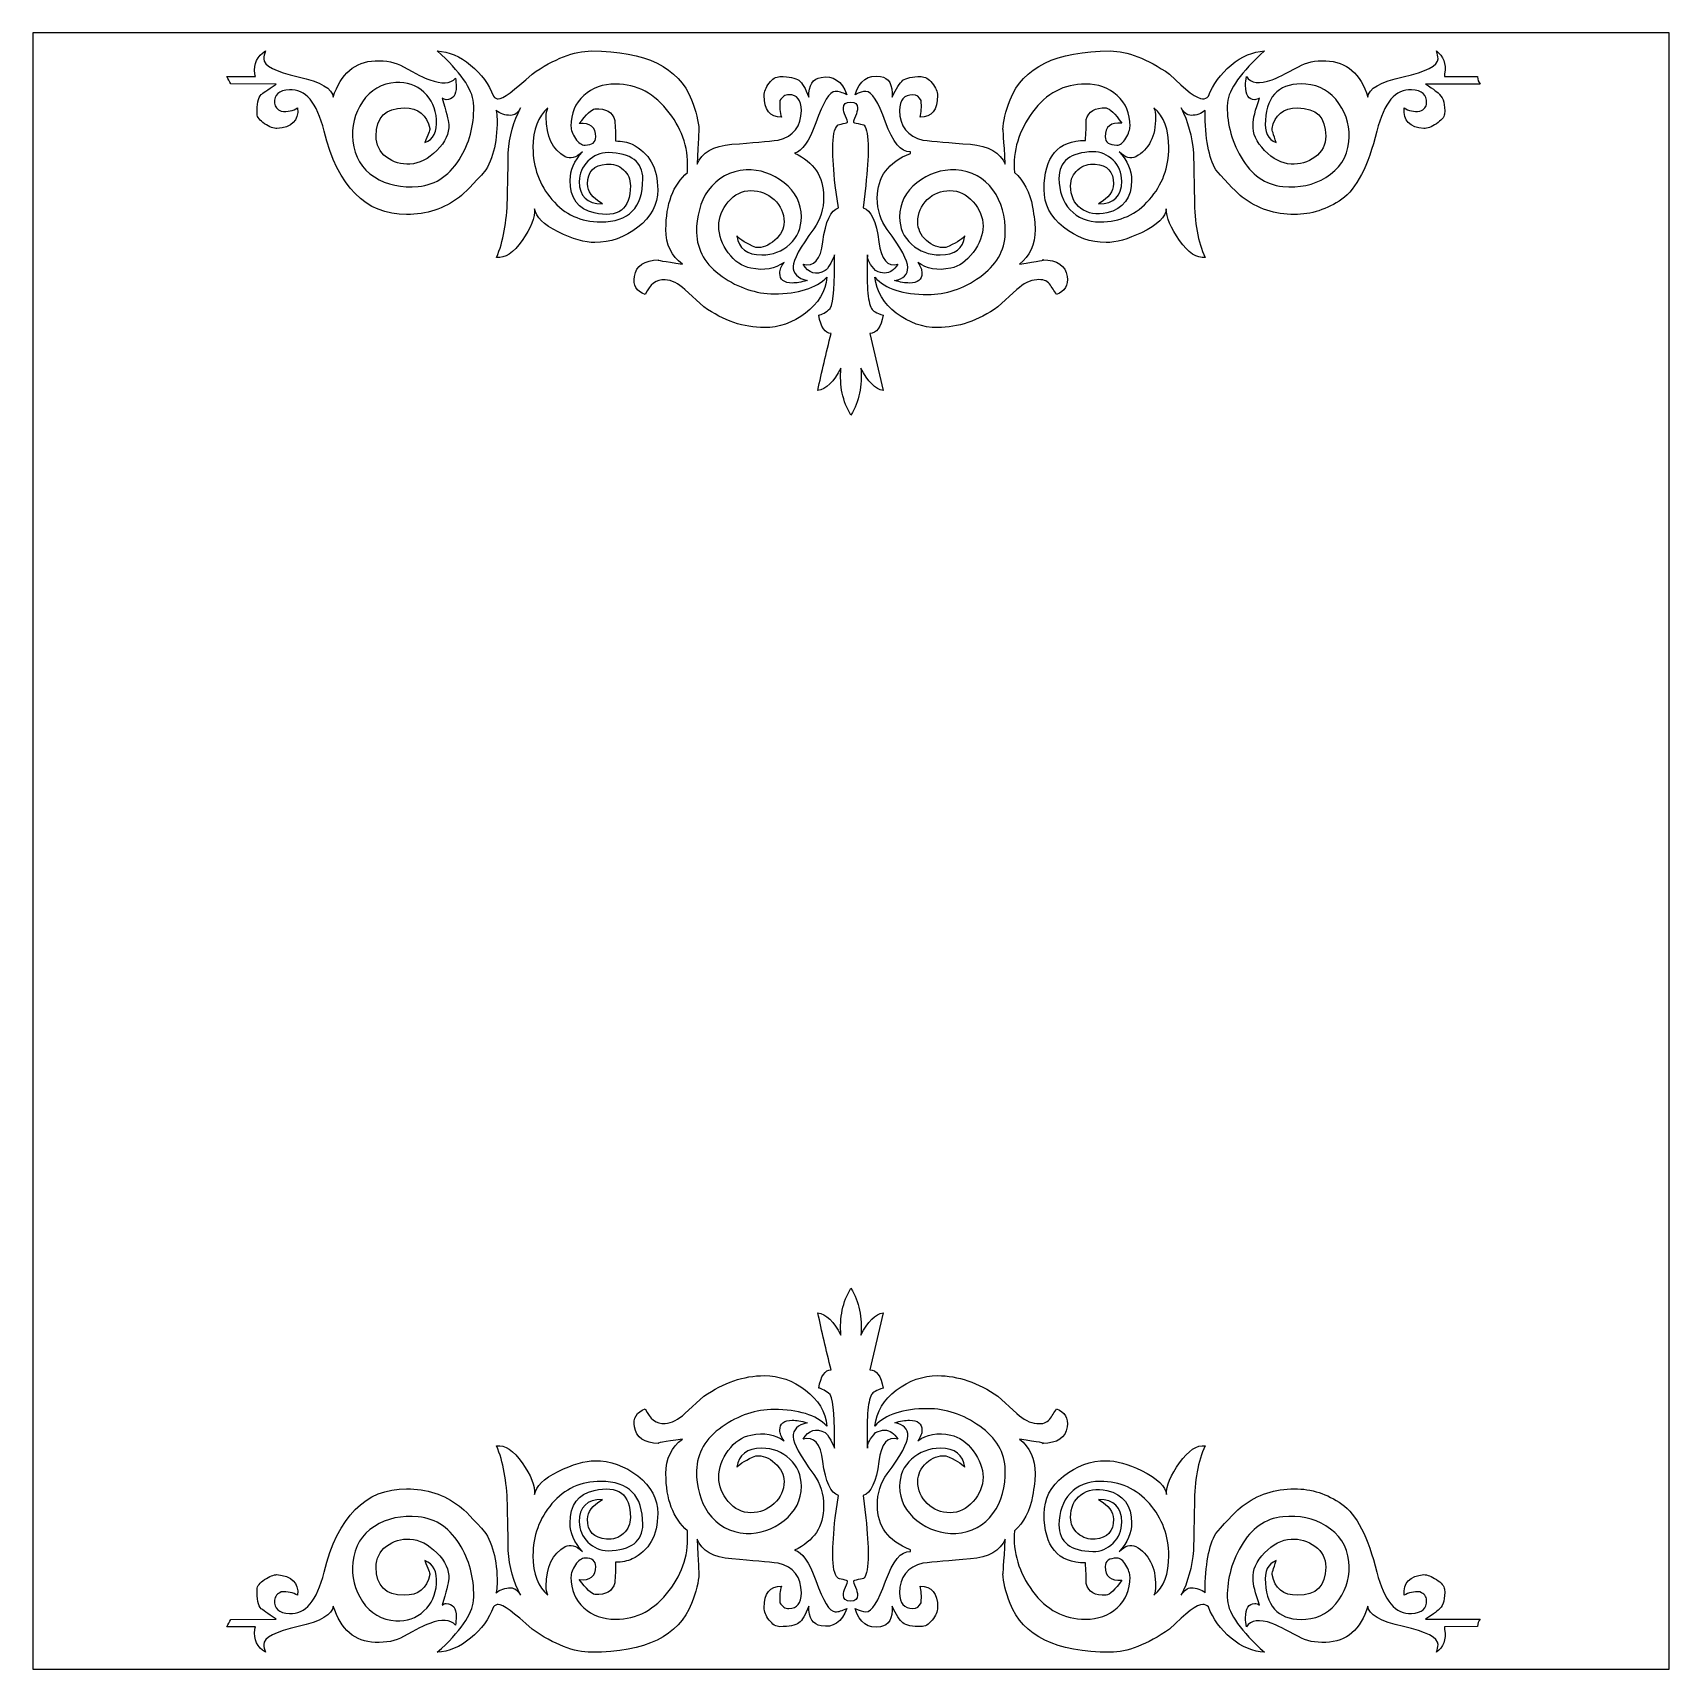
# Model space of a CAD drawing. Header units: centimetres. Extents: x -11.4 to 11.4, y -11.4 to 11.4.
import ezdxf

# ---------------------------------------------------------------- set-up
doc = ezdxf.new("R2010")
doc.units = ezdxf.units.CM
doc.header["$MEASUREMENT"] = 0
doc.layers.add('Camada 1', color=7, linetype='Continuous')

msp = doc.modelspace()

# ---------------------------------------------------------------- linework, layer by layer
at = {"layer": 'Camada 1'}
for points, knots in [([(11.43, -11.43), (11.43, -11.43), (-11.43, -11.43), (-11.43, -11.43), (-11.43, -11.43), (-11.43, -11.43), (-11.43, 11.43), (-11.43, 11.43), (-11.43, 11.43), (-11.43, 11.43), (11.43, 11.43), (11.43, 11.43), (11.43, 11.43), (11.43, 11.43), (11.43, -11.43), (11.43, -11.43)], [0, 0, 0, 0, 0.2, 0.2, 0.2, 0.2, 0.4, 0.4, 0.4, 0.4, 0.6, 0.6, 0.6, 0.6, 1, 1, 1, 1]), ([(-8.31784, 10.81738), (-8.31784, 10.81738), (-8.71887, 10.81907), (-8.71887, 10.81907), (-8.71887, 10.81907), (-8.70151, 10.78391), (-8.68323, 10.74903), (-8.66296, 10.7148), (-8.66296, 10.7148), (-8.66296, 10.7148), (-8.02955, 10.71358), (-8.02955, 10.71358), (-8.02955, 10.71358), (-8.15242, 10.63063), (-8.22169, 10.58131), (-8.23706, 10.56629), (-8.23706, 10.56629), (-8.28331, 10.52099), (-8.30233, 10.43035), (-8.29482, 10.29459), (-8.29482, 10.29459), (-8.29482, 10.24929), (-8.26027, 10.20397), (-8.191, 10.15865), (-8.191, 10.15865), (-8.12189, 10.11335), (-8.06413, 10.0906), (-8.01804, 10.0906), (-8.01804, 10.0906), (-7.81037, 10.10671), (-7.71409, 10.20273), (-7.72959, 10.37905), (-7.72959, 10.37905), (-7.79103, 10.34063), (-7.86797, 10.32529), (-7.96028, 10.3328), (-7.96028, 10.3328), (-8.01404, 10.35598), (-8.04476, 10.39453), (-8.05259, 10.44816), (-8.05259, 10.44816), (-8.0601, 10.56365), (-7.99099, 10.62525), (-7.84492, 10.63279), (-7.84492, 10.63279), (-7.62174, 10.64829), (-7.46032, 10.456), (-7.36047, 10.05605), (-7.36047, 10.05605), (-7.16817, 9.27947), (-6.78373, 8.89104), (-6.20699, 8.89104), (-6.20699, 8.89104), (-5.93021, 8.89104), (-5.68399, 8.97184), (-5.46883, 9.13327), (-5.46883, 9.13327), (-5.39972, 9.18719), (-5.27653, 9.31406), (-5.09974, 9.51387), (-5.09974, 9.51387), (-4.97655, 9.72154), (-4.92678, 9.99462), (-4.94983, 10.33283), (-4.94983, 10.33283), (-4.94983, 10.33283), (-4.96137, 10.3445), (-4.96137, 10.3445), (-4.96137, 10.3445), (-4.89964, 10.29828), (-4.83051, 10.27523), (-4.7537, 10.27523), (-4.7537, 10.27523), (-4.69978, 10.27523), (-4.65371, 10.30978), (-4.61532, 10.37905), (-4.61532, 10.37905), (-4.71515, 10.19334), (-4.77275, 9.98461), (-4.78828, 9.7527), (-4.78828, 9.7527), (-4.78828, 9.67544), (-4.79212, 9.45901), (-4.79982, 9.10331), (-4.79982, 9.10331), (-4.80749, 8.78615), (-4.85758, 8.51551), (-4.94987, 8.29128), (-4.94987, 8.29128), (-4.83454, 8.27607), (-4.71518, 8.3547), (-4.59231, 8.52782), (-4.59231, 8.52782), (-4.46912, 8.70078), (-4.41152, 8.84897), (-4.41922, 8.97187), (-4.41922, 8.97187), (-4.40372, 8.85651), (-4.2942, 8.74901), (-4.09053, 8.649), (-4.09053, 8.649), (-3.88669, 8.54901), (-3.71562, 8.49895), (-3.57721, 8.49895), (-3.57721, 8.49895), (-3.36187, 8.49895), (-3.16189, 8.5702), (-2.97743, 8.71228), (-2.97743, 8.71228), (-2.7928, 8.85465), (-2.70049, 9.02962), (-2.70049, 9.23711), (-2.70049, 9.23711), (-2.70049, 9.54474), (-2.81968, 9.75625), (-3.05807, 9.87161), (-3.05807, 9.87161), (-3.11967, 9.90233), (-3.19661, 9.91767), (-3.28876, 9.91767), (-3.28876, 9.91767), (-3.28876, 10.01766), (-3.2926, 10.11383), (-3.30043, 10.20612), (-3.30043, 10.20612), (-3.33099, 10.32145), (-3.42333, 10.37537), (-3.57721, 10.36754), (-3.57721, 10.36754), (-3.6233, 10.36), (-3.6964, 10.29076), (-3.79639, 10.15987), (-3.79639, 10.15987), (-3.64248, 10.17537), (-3.5657, 10.11381), (-3.5657, 9.9754), (-3.5657, 9.9754), (-3.5657, 9.89859), (-3.6156, 9.86004), (-3.71561, 9.86004), (-3.71561, 9.86004), (-3.76186, 9.86004), (-3.80594, 9.89076), (-3.84833, 9.95235), (-3.84833, 9.95235), (-3.89043, 10.01395), (-3.91175, 10.07154), (-3.91175, 10.12531), (-3.91175, 10.12531), (-3.91175, 10.30226), (-3.85201, 10.44448), (-3.73297, 10.55214), (-3.73297, 10.55214), (-3.61362, 10.6598), (-3.46571, 10.71359), (-3.28876, 10.71359), (-3.28876, 10.71359), (-2.98893, 10.71359), (-2.7389, 10.57918), (-2.53906, 10.30994), (-2.53906, 10.30994), (-2.34676, 10.06388), (-2.26228, 9.7871), (-2.28532, 9.47928), (-2.28532, 9.47928), (-2.48513, 9.30249), (-2.58528, 9.03724), (-2.58528, 8.68352), (-2.58528, 8.68352), (-2.58528, 8.46833), (-2.50818, 8.30675), (-2.35459, 8.19907), (-2.35459, 8.19907), (-2.61401, 8.23516), (-2.72474, 8.25421), (-2.68712, 8.25651), (-2.68712, 8.25651), (-2.88847, 8.25405), (-3.00076, 8.1774), (-3.02348, 8.02598), (-3.02348, 8.02598), (-3.04653, 7.90311), (-2.99644, 7.81831), (-2.87357, 7.77224), (-2.87357, 7.77224), (-2.81197, 7.91848), (-2.71969, 7.98758), (-2.59679, 7.97991), (-2.59679, 7.97991), (-2.50448, 7.97224), (-2.41216, 7.92615), (-2.31988, 7.84137), (-2.31988, 7.84137), (-2.31988, 7.84137), (-2.05464, 7.59914), (-2.05464, 7.59914), (-2.05464, 7.59914), (-1.77786, 7.407), (-1.49708, 7.31085), (-1.21263, 7.31085), (-1.21263, 7.31085), (-1.00496, 7.31085), (-0.81266, 7.37827), (-0.63589, 7.51267), (-0.63589, 7.51267), (-0.45894, 7.64737), (-0.35911, 7.81464), (-0.33606, 8.01445), (-0.33606, 8.01445), (-0.48965, 7.8607), (-0.73571, 7.78376), (-1.07422, 7.78376), (-1.07422, 7.78376), (-1.32796, 7.78376), (-1.57018, 7.86441), (-1.80087, 8.02599), (-1.80087, 8.02599), (-2.03156, 8.18741), (-2.1506, 8.39125), (-2.15845, 8.63728), (-2.15845, 8.63728), (-2.15845, 8.86797), (-2.10453, 9.06411), (-1.997, 9.22553), (-1.997, 9.22553), (-1.86614, 9.40248), (-1.68921, 9.49861), (-1.46633, 9.51382), (-1.46633, 9.51382), (-1.27403, 9.52165), (-1.09724, 9.46191), (-0.93581, 9.33504), (-0.93581, 9.33504), (-0.77423, 9.20817), (-0.69358, 9.04873), (-0.69358, 8.85644), (-0.69358, 8.85644), (-0.69358, 8.70269), (-0.74718, 8.57582), (-0.855, 8.47584), (-0.855, 8.47584), (-0.96253, 8.37601), (-1.09323, 8.32579), (-1.24714, 8.32579), (-1.24714, 8.32579), (-1.45481, 8.32579), (-1.57014, 8.41427), (-1.59319, 8.59103), (-1.59319, 8.59103), (-1.54713, 8.53743), (-1.45865, 8.48353), (-1.32795, 8.42961), (-1.32795, 8.42961), (-1.23564, 8.42207), (-1.14716, 8.45662), (-1.06271, 8.53343), (-1.06271, 8.53343), (-0.97794, 8.61037), (-0.93584, 8.69485), (-0.93584, 8.78717), (-0.93584, 8.78717), (-0.93584, 8.91036), (-0.98193, 9.01418), (-1.07422, 9.09866), (-1.07422, 9.09866), (-1.16653, 9.18327), (-1.27403, 9.22553), (-1.39706, 9.22553), (-1.39706, 9.22553), (-1.52009, 9.22553), (-1.62592, 9.17362), (-1.7144, 9.0698), (-1.7144, 9.0698), (-1.80272, 8.96598), (-1.84696, 8.85263), (-1.84696, 8.7296), (-1.84696, 8.7296), (-1.84696, 8.5989), (-1.80272, 8.47401), (-1.7144, 8.35469), (-1.7144, 8.35469), (-1.62592, 8.2355), (-1.52009, 8.1644), (-1.39722, 8.14136), (-1.39722, 8.14136), (-1.21259, 8.10297), (-1.05871, 8.12985), (-0.93584, 8.22201), (-0.93584, 8.22201), (-0.97407, 8.16841), (-0.99344, 8.11819), (-0.99344, 8.0721), (-0.99344, 8.0721), (-0.99344, 7.97979), (-0.93584, 7.93372), (-0.82048, 7.93372), (-0.82048, 7.93372), (-0.76656, 7.93372), (-0.69732, 7.94539), (-0.61283, 7.96875), (-0.61283, 7.96875), (-0.74353, 7.99994), (-0.80881, 8.06614), (-0.80881, 8.16735), (-0.80881, 8.16735), (-0.80881, 8.25305), (-0.71266, 8.42831), (-0.52052, 8.69294), (-0.52052, 8.69294), (-0.42837, 8.81782), (-0.38214, 8.96573), (-0.38214, 9.13683), (-0.38214, 9.13683), (-0.38214, 9.41821), (-0.5179, 9.62189), (-0.78886, 9.74844), (-0.78886, 9.74844), (-0.68226, 9.77302), (-0.5832, 9.9137), (-0.49165, 10.17143), (-0.49165, 10.17143), (-0.38783, 10.46372), (-0.29737, 10.60979), (-0.22056, 10.60979), (-0.22056, 10.60979), (-0.1745, 10.60979), (-0.12057, 10.59442), (-0.05914, 10.56354), (-0.05914, 10.56354), (-0.12841, 10.75584), (-0.24744, 10.83662), (-0.41672, 10.80577), (-0.41672, 10.80577), (-0.53205, 10.79056), (-0.58981, 10.69827), (-0.58981, 10.52899), (-0.58981, 10.52899), (-0.6359, 10.65218), (-0.68196, 10.73081), (-0.72819, 10.76553), (-0.72819, 10.76553), (-0.77428, 10.80008), (-0.8626, 10.81728), (-0.99343, 10.81728), (-0.99343, 10.81728), (-1.04719, 10.81728), (-1.09725, 10.78672), (-1.14334, 10.72513), (-1.14334, 10.72513), (-1.18956, 10.66369), (-1.21261, 10.60596), (-1.21261, 10.55204), (-1.21261, 10.55204), (-1.21261, 10.35223), (-1.13181, 10.25221), (-0.97038, 10.25221), (-0.97038, 10.25221), (-0.99343, 10.31381), (-1.00094, 10.39059), (-0.99343, 10.4829), (-0.99343, 10.4829), (-0.96255, 10.53682), (-0.92033, 10.5637), (-0.86656, 10.5637), (-0.86656, 10.5637), (-0.75123, 10.5637), (-0.6936, 10.4906), (-0.6936, 10.34452), (-0.6936, 10.34452), (-0.6936, 10.1215), (-0.8011, 9.98313), (-1.01647, 9.9292), (-1.01647, 9.9292), (-1.16255, 9.91399), (-1.37786, 9.89465), (-1.66248, 9.8716), (-1.66248, 9.8716), (-1.92376, 9.84855), (-2.08518, 9.75624), (-2.14693, 9.59466), (-2.14693, 9.59466), (-2.13434, 9.9129), (-2.12695, 10.07419), (-2.12465, 10.07848), (-2.12465, 10.07848), (-2.12865, 10.19013), (-2.16272, 10.3287), (-2.22757, 10.49441), (-2.22757, 10.49441), (-2.40432, 10.94825), (-2.86954, 11.17494), (-3.62323, 11.17494), (-3.62323, 11.17494), (-3.86929, 11.17494), (-4.14607, 11.06728), (-4.4537, 10.85194), (-4.4537, 10.85194), (-4.70744, 10.62122), (-4.86502, 10.50589), (-4.92662, 10.50589), (-4.92662, 10.50589), (-4.94967, 10.50589), (-4.97287, 10.51801), (-4.99589, 10.54182), (-4.99589, 10.54182), (-5.05733, 10.70909), (-5.16316, 10.85437), (-5.31305, 10.97785), (-5.31305, 10.97785), (-5.46296, 11.10133), (-5.6187, 11.16692), (-5.78028, 11.17491), (-5.78028, 11.17491), (-5.45728, 10.88691), (-5.28802, 10.64564), (-5.27265, 10.45088), (-5.27265, 10.45088), (-5.25715, 10.17841), (-5.31488, 9.92928), (-5.44561, 9.70348), (-5.44561, 9.70348), (-5.59169, 9.44668), (-5.79166, 9.3066), (-6.04555, 9.28324), (-6.04555, 9.28324), (-6.27624, 9.26006), (-6.47992, 9.30443), (-6.65684, 9.4158), (-6.65684, 9.4158), (-6.83363, 9.52748), (-6.93362, 9.69472), (-6.95667, 9.91758), (-6.95667, 9.91758), (-6.97972, 10.11758), (-6.93548, 10.30017), (-6.82411, 10.46545), (-6.82411, 10.46545), (-6.71246, 10.63087), (-6.55685, 10.7212), (-6.35688, 10.73654), (-6.35688, 10.73654), (-6.203, 10.74437), (-6.07227, 10.69815), (-5.96477, 10.59816), (-5.96477, 10.59816), (-5.85695, 10.49833), (-5.79935, 10.37146), (-5.79168, 10.21756), (-5.79168, 10.21756), (-5.77631, 10.04846), (-5.83007, 9.94065), (-5.95326, 9.89456), (-5.95326, 9.89456), (-5.9072, 10.00238), (-5.88399, 10.06752), (-5.88399, 10.0907), (-5.88399, 10.0907), (-5.92241, 10.28284), (-6.04158, 10.37899), (-6.24173, 10.37899), (-6.24173, 10.37899), (-6.50301, 10.37899), (-6.63384, 10.24829), (-6.63384, 9.98685), (-6.63384, 9.98685), (-6.63384, 9.86382), (-6.58561, 9.76582), (-6.48962, 9.69255), (-6.48962, 9.69255), (-6.39331, 9.6196), (-6.2838, 9.58703), (-6.16093, 9.59455), (-6.16093, 9.59455), (-6.03007, 9.60238), (-5.90518, 9.6658), (-5.78602, 9.78484), (-5.78602, 9.78484), (-5.66669, 9.90419), (-5.61108, 10.02537), (-5.61875, 10.14825), (-5.61875, 10.14825), (-5.62629, 10.20985), (-5.65717, 10.33272), (-5.71106, 10.51734), (-5.71106, 10.51734), (-5.69556, 10.50197), (-5.67635, 10.49429), (-5.6533, 10.49429), (-5.6533, 10.49429), (-5.56115, 10.49429), (-5.51492, 10.55589), (-5.51492, 10.67876), (-5.51492, 10.67876), (-5.51492, 10.71747), (-5.51878, 10.7557), (-5.52646, 10.79425), (-5.52646, 10.79425), (-5.59573, 10.71747), (-5.71492, 10.70961), (-5.88402, 10.77107), (-5.88402, 10.77107), (-5.95329, 10.79425), (-6.07616, 10.85584), (-6.25311, 10.9557), (-6.25311, 10.9557), (-6.3608, 11.0173), (-6.4915, 11.04418), (-6.64541, 11.0365), (-6.64541, 11.0365), (-6.92986, 11.02883), (-7.12584, 10.85955), (-7.23366, 10.52887), (-7.23366, 10.52887), (-7.2412, 10.64867), (-7.40461, 10.74437), (-7.72393, 10.81594), (-7.72393, 10.81594), (-8.04281, 10.88783), (-8.20253, 10.97152), (-8.20253, 11.06721), (-8.20253, 11.06721), (-8.20253, 11.09915), (-8.1947, 11.13508), (-8.17948, 11.17487), (-8.17948, 11.17487), (-8.29481, 11.10423), (-8.34474, 10.99823), (-8.32939, 10.85692), (-8.32939, 10.85692), (-8.32168, 10.83934), (-8.31784, 10.82614), (-8.31784, 10.81738)], [0, 0, 0, 0, 0.00746269, 0.00746269, 0.00746269, 0.00746269, 0.01492537, 0.01492537, 0.01492537, 0.01492537, 0.02238806, 0.02238806, 0.02238806, 0.02238806, 0.02985075, 0.02985075, 0.02985075, 0.02985075, 0.03731343, 0.03731343, 0.03731343, 0.03731343, 0.04477612, 0.04477612, 0.04477612, 0.04477612, 0.05223881, 0.05223881, 0.05223881, 0.05223881, 0.05970149, 0.05970149, 0.05970149, 0.05970149, 0.06716418, 0.06716418, 0.06716418, 0.06716418, 0.07462687, 0.07462687, 0.07462687, 0.07462687, 0.08208955, 0.08208955, 0.08208955, 0.08208955, 0.08955224, 0.08955224, 0.08955224, 0.08955224, 0.09701493, 0.09701493, 0.09701493, 0.09701493, 0.10447761, 0.10447761, 0.10447761, 0.10447761, 0.1119403, 0.1119403, 0.1119403, 0.1119403, 0.11940299, 0.11940299, 0.11940299, 0.11940299, 0.12686567, 0.12686567, 0.12686567, 0.12686567, 0.13432836, 0.13432836, 0.13432836, 0.13432836, 0.14179104, 0.14179104, 0.14179104, 0.14179104, 0.14925373, 0.14925373, 0.14925373, 0.14925373, 0.15671642, 0.15671642, 0.15671642, 0.15671642, 0.1641791, 0.1641791, 0.1641791, 0.1641791, 0.17164179, 0.17164179, 0.17164179, 0.17164179, 0.17910448, 0.17910448, 0.17910448, 0.17910448, 0.18656716, 0.18656716, 0.18656716, 0.18656716, 0.19402985, 0.19402985, 0.19402985, 0.19402985, 0.20149254, 0.20149254, 0.20149254, 0.20149254, 0.20895522, 0.20895522, 0.20895522, 0.20895522, 0.21641791, 0.21641791, 0.21641791, 0.21641791, 0.2238806, 0.2238806, 0.2238806, 0.2238806, 0.23134328, 0.23134328, 0.23134328, 0.23134328, 0.23880597, 0.23880597, 0.23880597, 0.23880597, 0.24626866, 0.24626866, 0.24626866, 0.24626866, 0.25373134, 0.25373134, 0.25373134, 0.25373134, 0.26119403, 0.26119403, 0.26119403, 0.26119403, 0.26865672, 0.26865672, 0.26865672, 0.26865672, 0.2761194, 0.2761194, 0.2761194, 0.2761194, 0.28358209, 0.28358209, 0.28358209, 0.28358209, 0.29104478, 0.29104478, 0.29104478, 0.29104478, 0.29850746, 0.29850746, 0.29850746, 0.29850746, 0.30597015, 0.30597015, 0.30597015, 0.30597015, 0.31343284, 0.31343284, 0.31343284, 0.31343284, 0.32089552, 0.32089552, 0.32089552, 0.32089552, 0.32835821, 0.32835821, 0.32835821, 0.32835821, 0.3358209, 0.3358209, 0.3358209, 0.3358209, 0.34328358, 0.34328358, 0.34328358, 0.34328358, 0.35074627, 0.35074627, 0.35074627, 0.35074627, 0.35820896, 0.35820896, 0.35820896, 0.35820896, 0.36567164, 0.36567164, 0.36567164, 0.36567164, 0.37313433, 0.37313433, 0.37313433, 0.37313433, 0.38059701, 0.38059701, 0.38059701, 0.38059701, 0.3880597, 0.3880597, 0.3880597, 0.3880597, 0.39552239, 0.39552239, 0.39552239, 0.39552239, 0.40298507, 0.40298507, 0.40298507, 0.40298507, 0.41044776, 0.41044776, 0.41044776, 0.41044776, 0.41791045, 0.41791045, 0.41791045, 0.41791045, 0.42537313, 0.42537313, 0.42537313, 0.42537313, 0.43283582, 0.43283582, 0.43283582, 0.43283582, 0.44029851, 0.44029851, 0.44029851, 0.44029851, 0.44776119, 0.44776119, 0.44776119, 0.44776119, 0.45522388, 0.45522388, 0.45522388, 0.45522388, 0.46268657, 0.46268657, 0.46268657, 0.46268657, 0.47014925, 0.47014925, 0.47014925, 0.47014925, 0.47761194, 0.47761194, 0.47761194, 0.47761194, 0.48507463, 0.48507463, 0.48507463, 0.48507463, 0.49253731, 0.49253731, 0.49253731, 0.49253731, 0.5, 0.5, 0.5, 0.5, 0.50746269, 0.50746269, 0.50746269, 0.50746269, 0.51492537, 0.51492537, 0.51492537, 0.51492537, 0.52238806, 0.52238806, 0.52238806, 0.52238806, 0.52985075, 0.52985075, 0.52985075, 0.52985075, 0.53731343, 0.53731343, 0.53731343, 0.53731343, 0.54477612, 0.54477612, 0.54477612, 0.54477612, 0.55223881, 0.55223881, 0.55223881, 0.55223881, 0.55970149, 0.55970149, 0.55970149, 0.55970149, 0.56716418, 0.56716418, 0.56716418, 0.56716418, 0.57462687, 0.57462687, 0.57462687, 0.57462687, 0.58208955, 0.58208955, 0.58208955, 0.58208955, 0.58955224, 0.58955224, 0.58955224, 0.58955224, 0.59701493, 0.59701493, 0.59701493, 0.59701493, 0.60447761, 0.60447761, 0.60447761, 0.60447761, 0.6119403, 0.6119403, 0.6119403, 0.6119403, 0.61940299, 0.61940299, 0.61940299, 0.61940299, 0.62686567, 0.62686567, 0.62686567, 0.62686567, 0.63432836, 0.63432836, 0.63432836, 0.63432836, 0.64179104, 0.64179104, 0.64179104, 0.64179104, 0.64925373, 0.64925373, 0.64925373, 0.64925373, 0.65671642, 0.65671642, 0.65671642, 0.65671642, 0.6641791, 0.6641791, 0.6641791, 0.6641791, 0.67164179, 0.67164179, 0.67164179, 0.67164179, 0.67910448, 0.67910448, 0.67910448, 0.67910448, 0.68656716, 0.68656716, 0.68656716, 0.68656716, 0.69402985, 0.69402985, 0.69402985, 0.69402985, 0.70149254, 0.70149254, 0.70149254, 0.70149254, 0.70895522, 0.70895522, 0.70895522, 0.70895522, 0.71641791, 0.71641791, 0.71641791, 0.71641791, 0.7238806, 0.7238806, 0.7238806, 0.7238806, 0.73134328, 0.73134328, 0.73134328, 0.73134328, 0.73880597, 0.73880597, 0.73880597, 0.73880597, 0.74626866, 0.74626866, 0.74626866, 0.74626866, 0.75373134, 0.75373134, 0.75373134, 0.75373134, 0.76119403, 0.76119403, 0.76119403, 0.76119403, 0.76865672, 0.76865672, 0.76865672, 0.76865672, 0.7761194, 0.7761194, 0.7761194, 0.7761194, 0.78358209, 0.78358209, 0.78358209, 0.78358209, 0.79104478, 0.79104478, 0.79104478, 0.79104478, 0.79850746, 0.79850746, 0.79850746, 0.79850746, 0.80597015, 0.80597015, 0.80597015, 0.80597015, 0.81343284, 0.81343284, 0.81343284, 0.81343284, 0.82089552, 0.82089552, 0.82089552, 0.82089552, 0.82835821, 0.82835821, 0.82835821, 0.82835821, 0.8358209, 0.8358209, 0.8358209, 0.8358209, 0.84328358, 0.84328358, 0.84328358, 0.84328358, 0.85074627, 0.85074627, 0.85074627, 0.85074627, 0.85820896, 0.85820896, 0.85820896, 0.85820896, 0.86567164, 0.86567164, 0.86567164, 0.86567164, 0.87313433, 0.87313433, 0.87313433, 0.87313433, 0.88059701, 0.88059701, 0.88059701, 0.88059701, 0.8880597, 0.8880597, 0.8880597, 0.8880597, 0.89552239, 0.89552239, 0.89552239, 0.89552239, 0.90298507, 0.90298507, 0.90298507, 0.90298507, 0.91044776, 0.91044776, 0.91044776, 0.91044776, 0.91791045, 0.91791045, 0.91791045, 0.91791045, 0.92537313, 0.92537313, 0.92537313, 0.92537313, 0.93283582, 0.93283582, 0.93283582, 0.93283582, 0.94029851, 0.94029851, 0.94029851, 0.94029851, 0.94776119, 0.94776119, 0.94776119, 0.94776119, 0.95522388, 0.95522388, 0.95522388, 0.95522388, 0.96268657, 0.96268657, 0.96268657, 0.96268657, 0.97014925, 0.97014925, 0.97014925, 0.97014925, 0.97761194, 0.97761194, 0.97761194, 0.97761194, 0.98507463, 0.98507463, 0.98507463, 0.98507463, 1, 1, 1, 1]), ([(0.4831, 10.18289), (0.58309, 9.89844), (0.69844, 9.76003), (0.82899, 9.76773), (0.82899, 9.76773), (0.82899, 9.76773), (0.82899, 9.74453), (0.82899, 9.74453), (0.82899, 9.74453), (0.52165, 9.62166), (0.36774, 9.41401), (0.36774, 9.1217), (0.36774, 9.1217), (0.36774, 8.95258), (0.4138, 8.80653), (0.50612, 8.68334), (0.50612, 8.68334), (0.69842, 8.42206), (0.79441, 8.24498), (0.79441, 8.15282), (0.79441, 8.15282), (0.79441, 8.05299), (0.73297, 7.99124), (0.60992, 7.96819), (0.60992, 7.96819), (0.68689, 7.94514), (0.756, 7.93361), (0.81743, 7.93361), (0.81743, 7.93361), (0.93295, 7.93361), (0.99055, 7.9797), (0.99055, 8.07199), (0.99055, 8.07199), (0.99055, 8.11824), (0.9715, 8.1683), (0.93295, 8.22206), (0.93295, 8.22206), (1.05595, 8.12975), (1.2097, 8.10287), (1.3942, 8.14126), (1.3942, 8.14126), (1.50953, 8.16431), (1.61335, 8.23757), (1.70567, 8.36044), (1.70567, 8.36044), (1.79798, 8.48347), (1.84405, 8.60666), (1.84405, 8.72953), (1.84405, 8.72953), (1.84405, 8.85256), (1.79799, 8.96591), (1.70567, 9.06973), (1.70567, 9.06973), (1.61335, 9.17355), (1.50583, 9.22546), (1.38267, 9.22546), (1.38267, 9.22546), (1.25977, 9.22546), (1.15396, 9.18336), (1.06551, 9.09859), (1.06551, 9.09859), (0.97719, 9.01411), (0.93295, 8.91029), (0.93295, 8.78725), (0.93295, 8.78725), (0.93295, 8.68726), (0.97319, 8.6008), (1.05397, 8.52767), (1.05397, 8.52767), (1.13477, 8.45472), (1.22523, 8.422), (1.32506, 8.42967), (1.32506, 8.42967), (1.4559, 8.48343), (1.54421, 8.53733), (1.5903, 8.59109), (1.5903, 8.59109), (1.56725, 8.4143), (1.45192, 8.32585), (1.24425, 8.32585), (1.24425, 8.32585), (1.0905, 8.32585), (0.95797, 8.37591), (0.84629, 8.47576), (0.84629, 8.47576), (0.73493, 8.57575), (0.67902, 8.70261), (0.67902, 8.85636), (0.67902, 8.85636), (0.67902, 9.04866), (0.75982, 9.20823), (0.92125, 9.33512), (0.92125, 9.33512), (1.0828, 9.46199), (1.26359, 9.52157), (1.46343, 9.5139), (1.46343, 9.5139), (1.68661, 9.4984), (1.85954, 9.40563), (1.98257, 9.23529), (1.98257, 9.23529), (2.10557, 9.06495), (2.16336, 8.8636), (2.1555, 8.63151), (2.1555, 8.63151), (2.14799, 8.38391), (2.02863, 8.17854), (1.79794, 8.01606), (1.79794, 8.01606), (1.56722, 7.85339), (1.32502, 7.77214), (1.07126, 7.77214), (1.07126, 7.77214), (0.72524, 7.77214), (0.47918, 7.85294), (0.33297, 8.01437), (0.33297, 8.01437), (0.35615, 7.81456), (0.45613, 7.64729), (0.63293, 7.51259), (0.63293, 7.51259), (0.80988, 7.37818), (1.00202, 7.31077), (1.20967, 7.31077), (1.20967, 7.31077), (1.49431, 7.31077), (1.7749, 7.40708), (2.05168, 7.59922), (2.05168, 7.59922), (2.05168, 7.59922), (2.31692, 7.84145), (2.31692, 7.84145), (2.31692, 7.84145), (2.40923, 7.92609), (2.50155, 7.97231), (2.59386, 7.97983), (2.59386, 7.97983), (2.67847, 7.98766), (2.73793, 7.96829), (2.77264, 7.92223), (2.77264, 7.92223), (2.80722, 7.87598), (2.83992, 7.82608), (2.87064, 7.77216), (2.87064, 7.77216), (2.98597, 7.81841), (3.03606, 7.90302), (3.02053, 8.0259), (3.02053, 8.0259), (2.99751, 8.17978), (2.88218, 8.25659), (2.67451, 8.25659), (2.67451, 8.25659), (2.72841, 8.25659), (2.62091, 8.23754), (2.35164, 8.19899), (2.35164, 8.19899), (2.49772, 8.30668), (2.57082, 8.46826), (2.57082, 8.68344), (2.57082, 8.68344), (2.57082, 8.76038), (2.55915, 8.86423), (2.53611, 8.99493), (2.53611, 8.99493), (2.49772, 9.20258), (2.41321, 9.36402), (2.28235, 9.47936), (2.28235, 9.47936), (2.25933, 9.77919), (2.34395, 10.05994), (2.53611, 10.32137), (2.53611, 10.32137), (2.72841, 10.58278), (2.97445, 10.71351), (3.27427, 10.71351), (3.27427, 10.71351), (3.45136, 10.71351), (3.59926, 10.65975), (3.71845, 10.55206), (3.71845, 10.55206), (3.83764, 10.44437), (3.89723, 10.30232), (3.89723, 10.12523), (3.89723, 10.12523), (3.89723, 10.07914), (3.87802, 10.02339), (3.83947, 9.95796), (3.83947, 9.95796), (3.80108, 9.89269), (3.75867, 9.85996), (3.7126, 9.85996), (3.7126, 9.85996), (3.6051, 9.85996), (3.55118, 9.89944), (3.55118, 9.97791), (3.55118, 9.97791), (3.55118, 10.11967), (3.62812, 10.18249), (3.78187, 10.16666), (3.78187, 10.16666), (3.68956, 10.30043), (3.61661, 10.37124), (3.56269, 10.37894), (3.56269, 10.37894), (3.40894, 10.38677), (3.31663, 10.3324), (3.28578, 10.21643), (3.28578, 10.21643), (3.28578, 10.12367), (3.28208, 10.02688), (3.27424, 9.92645), (3.27424, 9.92645), (2.8898, 9.92645), (2.69747, 9.69822), (2.69747, 9.24158), (2.69747, 9.24158), (2.69747, 9.03285), (2.78796, 8.85682), (2.96856, 8.71368), (2.96856, 8.71368), (3.14935, 8.57054), (3.34747, 8.49881), (3.56266, 8.49881), (3.56266, 8.49881), (3.70104, 8.49881), (3.86645, 8.54503), (4.05862, 8.63719), (4.05862, 8.63719), (4.2818, 8.74501), (4.397, 8.85637), (4.40467, 8.97173), (4.40467, 8.97173), (4.40467, 8.84883), (4.46624, 8.70064), (4.58914, 8.52768), (4.58914, 8.52768), (4.71233, 8.35472), (4.83134, 8.27593), (4.94688, 8.29114), (4.94688, 8.29114), (4.84689, 8.50786), (4.79681, 8.77834), (4.79681, 9.10317), (4.79681, 9.10317), (4.7893, 9.4589), (4.78527, 9.67531), (4.78527, 9.75272), (4.78527, 9.75272), (4.76222, 9.98465), (4.70447, 10.19322), (4.61234, 10.37894), (4.61234, 10.37894), (4.65089, 10.30967), (4.69695, 10.27512), (4.75072, 10.27512), (4.75072, 10.27512), (4.82766, 10.27512), (4.89309, 10.29817), (4.94686, 10.34439), (4.94686, 10.34439), (4.94686, 10.34439), (4.94686, 10.33288), (4.94686, 10.33288), (4.94686, 10.33288), (4.94686, 9.95611), (4.99695, 9.68301), (5.09675, 9.51376), (5.09675, 9.51376), (5.2737, 9.31395), (5.39658, 9.18708), (5.46584, 9.13316), (5.46584, 9.13316), (5.68118, 8.97174), (5.92338, 8.89093), (6.19249, 8.89093), (6.19249, 8.89093), (6.43088, 8.89093), (6.65204, 8.96218), (6.85569, 9.10442), (6.85569, 9.10442), (7.0595, 9.24679), (7.22309, 9.56397), (7.34596, 10.05591), (7.34596, 10.05591), (7.44595, 10.45588), (7.60753, 10.64818), (7.83041, 10.63265), (7.83041, 10.63265), (7.97662, 10.62514), (8.04575, 10.56354), (8.03808, 10.44802), (8.03808, 10.44802), (8.03808, 10.39442), (8.00736, 10.35587), (7.94577, 10.33282), (7.94577, 10.33282), (7.86129, 10.32512), (7.78818, 10.34049), (7.72659, 10.37891), (7.72659, 10.37891), (7.71124, 10.20257), (7.80353, 10.10657), (8.00337, 10.09062), (8.00337, 10.09062), (8.04959, 10.09062), (8.10722, 10.11322), (8.17646, 10.15851), (8.17646, 10.15851), (8.2456, 10.20381), (8.2843, 10.24913), (8.29182, 10.29445), (8.29182, 10.29445), (8.29949, 10.42269), (8.27645, 10.51347), (8.22255, 10.56615), (8.22255, 10.56615), (8.20734, 10.58888), (8.1419, 10.63804), (8.02657, 10.71344), (8.02657, 10.71344), (8.02657, 10.71344), (8.79009, 10.71346), (8.79009, 10.71346), (8.79009, 10.71346), (8.76657, 10.7374), (8.75106, 10.77106), (8.75106, 10.81466), (8.75106, 10.81466), (8.75106, 10.81466), (8.75107, 10.81723), (8.75107, 10.81723), (8.75107, 10.81723), (8.75107, 10.81723), (8.29183, 10.81723), (8.29183, 10.81723), (8.29183, 10.81723), (8.29183, 10.81723), (8.29183, 10.85702), (8.29183, 10.85702), (8.29183, 10.85702), (8.31485, 10.99833), (8.27646, 11.1043), (8.17647, 11.17497), (8.17647, 11.17497), (8.192, 11.13504), (8.19952, 11.09925), (8.19952, 11.06731), (8.19952, 11.06731), (8.19952, 10.97161), (8.03797, 10.88776), (7.71507, 10.81604), (7.71507, 10.81604), (7.39207, 10.74431), (7.22681, 10.64861), (7.21913, 10.52897), (7.21913, 10.52897), (7.11914, 10.85967), (6.92314, 11.02893), (6.63088, 11.03644), (6.63088, 11.03644), (6.4848, 11.04427), (6.35794, 11.01739), (6.25025, 10.95579), (6.25025, 10.95579), (6.06562, 10.85596), (5.94275, 10.79421), (5.88102, 10.77116), (5.88102, 10.77116), (5.70423, 10.70972), (5.58519, 10.72507), (5.52344, 10.81722), (5.52344, 10.81722), (5.51593, 10.77589), (5.5119, 10.73459), (5.5119, 10.69313), (5.5119, 10.69313), (5.5119, 10.56057), (5.55431, 10.49437), (5.63877, 10.49437), (5.63877, 10.49437), (5.66182, 10.49437), (5.68502, 10.50204), (5.70804, 10.51742), (5.70804, 10.51742), (5.64663, 10.3483), (5.61575, 10.22527), (5.61575, 10.14833), (5.61575, 10.14833), (5.60821, 10.0253), (5.66181, 9.90428), (5.77717, 9.78492), (5.77717, 9.78492), (5.89253, 9.66588), (6.01572, 9.60246), (6.14626, 9.59463), (6.14626, 9.59463), (6.26942, 9.58709), (6.38095, 9.61966), (6.4808, 9.69263), (6.4808, 9.69263), (6.58094, 9.76589), (6.63087, 9.86389), (6.63087, 9.98677), (6.63087, 9.98677), (6.63087, 10.24834), (6.50017, 10.37907), (6.23857, 10.37907), (6.23857, 10.37907), (6.03876, 10.37907), (5.91956, 10.28292), (5.88101, 10.09062), (5.88101, 10.09062), (5.88101, 10.07541), (5.90035, 10.00997), (5.93877, 9.89464), (5.93877, 9.89464), (5.82344, 9.93949), (5.77351, 10.04424), (5.78886, 10.20875), (5.78886, 10.20875), (5.81191, 10.56845), (6.00037, 10.73665), (6.35393, 10.71363), (6.35393, 10.71363), (6.54623, 10.69842), (6.69998, 10.6078), (6.81531, 10.44129), (6.81531, 10.44129), (6.93064, 10.27466), (6.97686, 10.09678), (6.95369, 9.90757), (6.95369, 9.90757), (6.93064, 9.68823), (6.82312, 9.52173), (6.63085, 9.40822), (6.63085, 9.40822), (6.46173, 9.30178), (6.26176, 9.26016), (6.03104, 9.28334), (6.03104, 9.28334), (5.785, 9.30668), (5.59085, 9.44294), (5.44845, 9.69204), (5.44845, 9.69204), (5.30624, 9.94101), (5.24282, 10.19414), (5.25816, 10.45097), (5.25816, 10.45097), (5.27366, 10.63787), (5.44662, 10.8792), (5.77714, 11.175), (5.77714, 11.175), (5.61572, 11.16701), (5.45998, 11.10142), (5.31007, 10.97794), (5.31007, 10.97794), (5.16018, 10.85446), (5.05451, 10.70915), (4.99291, 10.54191), (4.99291, 10.54191), (4.96986, 10.5181), (4.94298, 10.50598), (4.91211, 10.50598), (4.91211, 10.50598), (4.83549, 10.50598), (4.68142, 10.62131), (4.45073, 10.85203), (4.45073, 10.85203), (4.13573, 11.06728), (3.85895, 11.17494), (3.6204, 11.17494), (3.6204, 11.17494), (2.86689, 11.17494), (2.40178, 10.94824), (2.2247, 10.49435), (2.2247, 10.49435), (2.15974, 10.32801), (2.12564, 10.18915), (2.1218, 10.07718), (2.1218, 10.07718), (2.12455, 10.08993), (2.1359, 9.92944), (2.15556, 9.59458), (2.15556, 9.59458), (2.08584, 9.756), (1.92302, 9.84832), (1.6673, 9.87152), (1.6673, 9.87152), (1.37285, 9.89457), (1.15197, 9.91375), (1.0047, 9.92912), (1.0047, 9.92912), (0.78766, 9.98304), (0.67905, 10.12142), (0.67905, 10.34444), (0.67905, 10.34444), (0.67905, 10.49052), (0.7408, 10.56346), (0.8637, 10.56346), (0.8637, 10.56346), (0.9176, 10.56346), (0.95599, 10.53658), (0.97903, 10.48281), (0.97903, 10.48281), (0.98686, 10.3905), (0.983, 10.31371), (0.96749, 10.25212), (0.96749, 10.25212), (1.12894, 10.25212), (1.20969, 10.35211), (1.20969, 10.55195), (1.20969, 10.55195), (1.20969, 10.60587), (1.18482, 10.66347), (1.13476, 10.72504), (1.13476, 10.72504), (1.08483, 10.78664), (1.0329, 10.81719), (0.979, 10.81719), (0.979, 10.81719), (0.8561, 10.81719), (0.77133, 10.79999), (0.72526, 10.76544), (0.72526, 10.76544), (0.67917, 10.73073), (0.62924, 10.65193), (0.57535, 10.5289), (0.57535, 10.5289), (0.58302, 10.70524), (0.52913, 10.80137), (0.41377, 10.81735), (0.41377, 10.81735), (0.23698, 10.84807), (0.11794, 10.76359), (0.05621, 10.56346), (0.05621, 10.56346), (0.11794, 10.59434), (0.16771, 10.60971), (0.2061, 10.60971), (0.2061, 10.60971), (0.29096, 10.60974), (0.38325, 10.4675), (0.4831, 10.18289)], [0, 0, 0, 0, 0.00729927, 0.00729927, 0.00729927, 0.00729927, 0.01459854, 0.01459854, 0.01459854, 0.01459854, 0.02189781, 0.02189781, 0.02189781, 0.02189781, 0.02919708, 0.02919708, 0.02919708, 0.02919708, 0.03649635, 0.03649635, 0.03649635, 0.03649635, 0.04379562, 0.04379562, 0.04379562, 0.04379562, 0.05109489, 0.05109489, 0.05109489, 0.05109489, 0.05839416, 0.05839416, 0.05839416, 0.05839416, 0.06569343, 0.06569343, 0.06569343, 0.06569343, 0.0729927, 0.0729927, 0.0729927, 0.0729927, 0.08029197, 0.08029197, 0.08029197, 0.08029197, 0.08759124, 0.08759124, 0.08759124, 0.08759124, 0.09489051, 0.09489051, 0.09489051, 0.09489051, 0.10218978, 0.10218978, 0.10218978, 0.10218978, 0.10948905, 0.10948905, 0.10948905, 0.10948905, 0.11678832, 0.11678832, 0.11678832, 0.11678832, 0.12408759, 0.12408759, 0.12408759, 0.12408759, 0.13138686, 0.13138686, 0.13138686, 0.13138686, 0.13868613, 0.13868613, 0.13868613, 0.13868613, 0.1459854, 0.1459854, 0.1459854, 0.1459854, 0.15328467, 0.15328467, 0.15328467, 0.15328467, 0.16058394, 0.16058394, 0.16058394, 0.16058394, 0.16788321, 0.16788321, 0.16788321, 0.16788321, 0.17518248, 0.17518248, 0.17518248, 0.17518248, 0.18248175, 0.18248175, 0.18248175, 0.18248175, 0.18978102, 0.18978102, 0.18978102, 0.18978102, 0.19708029, 0.19708029, 0.19708029, 0.19708029, 0.20437956, 0.20437956, 0.20437956, 0.20437956, 0.21167883, 0.21167883, 0.21167883, 0.21167883, 0.2189781, 0.2189781, 0.2189781, 0.2189781, 0.22627737, 0.22627737, 0.22627737, 0.22627737, 0.23357664, 0.23357664, 0.23357664, 0.23357664, 0.24087591, 0.24087591, 0.24087591, 0.24087591, 0.24817518, 0.24817518, 0.24817518, 0.24817518, 0.25547445, 0.25547445, 0.25547445, 0.25547445, 0.26277372, 0.26277372, 0.26277372, 0.26277372, 0.27007299, 0.27007299, 0.27007299, 0.27007299, 0.27737226, 0.27737226, 0.27737226, 0.27737226, 0.28467153, 0.28467153, 0.28467153, 0.28467153, 0.2919708, 0.2919708, 0.2919708, 0.2919708, 0.29927007, 0.29927007, 0.29927007, 0.29927007, 0.30656934, 0.30656934, 0.30656934, 0.30656934, 0.31386861, 0.31386861, 0.31386861, 0.31386861, 0.32116788, 0.32116788, 0.32116788, 0.32116788, 0.32846715, 0.32846715, 0.32846715, 0.32846715, 0.33576642, 0.33576642, 0.33576642, 0.33576642, 0.34306569, 0.34306569, 0.34306569, 0.34306569, 0.35036496, 0.35036496, 0.35036496, 0.35036496, 0.35766423, 0.35766423, 0.35766423, 0.35766423, 0.3649635, 0.3649635, 0.3649635, 0.3649635, 0.37226277, 0.37226277, 0.37226277, 0.37226277, 0.37956204, 0.37956204, 0.37956204, 0.37956204, 0.38686131, 0.38686131, 0.38686131, 0.38686131, 0.39416058, 0.39416058, 0.39416058, 0.39416058, 0.40145985, 0.40145985, 0.40145985, 0.40145985, 0.40875912, 0.40875912, 0.40875912, 0.40875912, 0.41605839, 0.41605839, 0.41605839, 0.41605839, 0.42335766, 0.42335766, 0.42335766, 0.42335766, 0.43065693, 0.43065693, 0.43065693, 0.43065693, 0.4379562, 0.4379562, 0.4379562, 0.4379562, 0.44525547, 0.44525547, 0.44525547, 0.44525547, 0.45255474, 0.45255474, 0.45255474, 0.45255474, 0.45985401, 0.45985401, 0.45985401, 0.45985401, 0.46715328, 0.46715328, 0.46715328, 0.46715328, 0.47445255, 0.47445255, 0.47445255, 0.47445255, 0.48175182, 0.48175182, 0.48175182, 0.48175182, 0.48905109, 0.48905109, 0.48905109, 0.48905109, 0.49635036, 0.49635036, 0.49635036, 0.49635036, 0.50364964, 0.50364964, 0.50364964, 0.50364964, 0.51094891, 0.51094891, 0.51094891, 0.51094891, 0.51824818, 0.51824818, 0.51824818, 0.51824818, 0.52554745, 0.52554745, 0.52554745, 0.52554745, 0.53284672, 0.53284672, 0.53284672, 0.53284672, 0.54014599, 0.54014599, 0.54014599, 0.54014599, 0.54744526, 0.54744526, 0.54744526, 0.54744526, 0.55474453, 0.55474453, 0.55474453, 0.55474453, 0.5620438, 0.5620438, 0.5620438, 0.5620438, 0.56934307, 0.56934307, 0.56934307, 0.56934307, 0.57664234, 0.57664234, 0.57664234, 0.57664234, 0.58394161, 0.58394161, 0.58394161, 0.58394161, 0.59124088, 0.59124088, 0.59124088, 0.59124088, 0.59854015, 0.59854015, 0.59854015, 0.59854015, 0.60583942, 0.60583942, 0.60583942, 0.60583942, 0.61313869, 0.61313869, 0.61313869, 0.61313869, 0.62043796, 0.62043796, 0.62043796, 0.62043796, 0.62773723, 0.62773723, 0.62773723, 0.62773723, 0.6350365, 0.6350365, 0.6350365, 0.6350365, 0.64233577, 0.64233577, 0.64233577, 0.64233577, 0.64963504, 0.64963504, 0.64963504, 0.64963504, 0.65693431, 0.65693431, 0.65693431, 0.65693431, 0.66423358, 0.66423358, 0.66423358, 0.66423358, 0.67153285, 0.67153285, 0.67153285, 0.67153285, 0.67883212, 0.67883212, 0.67883212, 0.67883212, 0.68613139, 0.68613139, 0.68613139, 0.68613139, 0.69343066, 0.69343066, 0.69343066, 0.69343066, 0.70072993, 0.70072993, 0.70072993, 0.70072993, 0.7080292, 0.7080292, 0.7080292, 0.7080292, 0.71532847, 0.71532847, 0.71532847, 0.71532847, 0.72262774, 0.72262774, 0.72262774, 0.72262774, 0.72992701, 0.72992701, 0.72992701, 0.72992701, 0.73722628, 0.73722628, 0.73722628, 0.73722628, 0.74452555, 0.74452555, 0.74452555, 0.74452555, 0.75182482, 0.75182482, 0.75182482, 0.75182482, 0.75912409, 0.75912409, 0.75912409, 0.75912409, 0.76642336, 0.76642336, 0.76642336, 0.76642336, 0.77372263, 0.77372263, 0.77372263, 0.77372263, 0.7810219, 0.7810219, 0.7810219, 0.7810219, 0.78832117, 0.78832117, 0.78832117, 0.78832117, 0.79562044, 0.79562044, 0.79562044, 0.79562044, 0.80291971, 0.80291971, 0.80291971, 0.80291971, 0.81021898, 0.81021898, 0.81021898, 0.81021898, 0.81751825, 0.81751825, 0.81751825, 0.81751825, 0.82481752, 0.82481752, 0.82481752, 0.82481752, 0.83211679, 0.83211679, 0.83211679, 0.83211679, 0.83941606, 0.83941606, 0.83941606, 0.83941606, 0.84671533, 0.84671533, 0.84671533, 0.84671533, 0.8540146, 0.8540146, 0.8540146, 0.8540146, 0.86131387, 0.86131387, 0.86131387, 0.86131387, 0.86861314, 0.86861314, 0.86861314, 0.86861314, 0.87591241, 0.87591241, 0.87591241, 0.87591241, 0.88321168, 0.88321168, 0.88321168, 0.88321168, 0.89051095, 0.89051095, 0.89051095, 0.89051095, 0.89781022, 0.89781022, 0.89781022, 0.89781022, 0.90510949, 0.90510949, 0.90510949, 0.90510949, 0.91240876, 0.91240876, 0.91240876, 0.91240876, 0.91970803, 0.91970803, 0.91970803, 0.91970803, 0.9270073, 0.9270073, 0.9270073, 0.9270073, 0.93430657, 0.93430657, 0.93430657, 0.93430657, 0.94160584, 0.94160584, 0.94160584, 0.94160584, 0.94890511, 0.94890511, 0.94890511, 0.94890511, 0.95620438, 0.95620438, 0.95620438, 0.95620438, 0.96350365, 0.96350365, 0.96350365, 0.96350365, 0.97080292, 0.97080292, 0.97080292, 0.97080292, 0.97810219, 0.97810219, 0.97810219, 0.97810219, 0.98540146, 0.98540146, 0.98540146, 0.98540146, 1, 1, 1, 1]), ([(-4.23452, 10.37902), (-4.24989, 10.3406), (-4.2577, 10.29822), (-4.2577, 10.25215), (-4.2577, 10.25215), (-4.2577, 9.98307), (-4.16906, 9.79844), (-3.9923, 9.69846), (-3.9923, 9.69846), (-3.92319, 9.66007), (-3.84239, 9.68309), (-3.75007, 9.76773), (-3.75007, 9.76773), (-3.86543, 9.63946), (-3.92316, 9.50722), (-3.92316, 9.37099), (-3.92316, 9.37099), (-3.92316, 9.11448), (-3.81151, 8.96226), (-3.58862, 8.91403), (-3.58862, 8.91403), (-3.25011, 8.83725), (-3.08099, 8.96364), (-3.08099, 9.29357), (-3.08099, 9.29357), (-3.08099, 9.38266), (-3.11369, 9.45714), (-3.17912, 9.51675), (-3.17912, 9.51675), (-3.24439, 9.57649), (-3.32334, 9.60245), (-3.4155, 9.59462), (-3.4155, 9.59462), (-3.59245, 9.57988), (-3.6809, 9.48757), (-3.6809, 9.31784), (-3.6809, 9.31784), (-3.6809, 9.21447), (-3.61163, 9.12231), (-3.47323, 9.04093), (-3.47323, 9.04093), (-3.68842, 9.04093), (-3.79623, 9.14475), (-3.79623, 9.3524), (-3.79623, 9.3524), (-3.79623, 9.46022), (-3.75583, 9.55422), (-3.67502, 9.63503), (-3.67502, 9.63503), (-3.59424, 9.71565), (-3.50008, 9.75605), (-3.39242, 9.75605), (-3.39242, 9.75605), (-3.06942, 9.74854), (-2.90797, 9.6255), (-2.90797, 9.38696), (-2.90797, 9.38696), (-2.90797, 8.98731), (-3.10411, 8.78718), (-3.49624, 8.78718), (-3.49624, 8.78718), (-3.77299, 8.78718), (-3.99972, 8.891), (-4.1768, 9.09867), (-4.1768, 9.09867), (-4.35359, 9.30634), (-4.44204, 9.54854), (-4.44204, 9.82532), (-4.44204, 9.82532), (-4.4422, 10.07904), (-4.37306, 10.26366), (-4.23452, 10.37902)], [0, 0, 0, 0, 0.05263158, 0.05263158, 0.05263158, 0.05263158, 0.10526316, 0.10526316, 0.10526316, 0.10526316, 0.15789474, 0.15789474, 0.15789474, 0.15789474, 0.21052632, 0.21052632, 0.21052632, 0.21052632, 0.26315789, 0.26315789, 0.26315789, 0.26315789, 0.31578947, 0.31578947, 0.31578947, 0.31578947, 0.36842105, 0.36842105, 0.36842105, 0.36842105, 0.42105263, 0.42105263, 0.42105263, 0.42105263, 0.47368421, 0.47368421, 0.47368421, 0.47368421, 0.52631579, 0.52631579, 0.52631579, 0.52631579, 0.57894737, 0.57894737, 0.57894737, 0.57894737, 0.63157895, 0.63157895, 0.63157895, 0.63157895, 0.68421053, 0.68421053, 0.68421053, 0.68421053, 0.73684211, 0.73684211, 0.73684211, 0.73684211, 0.78947368, 0.78947368, 0.78947368, 0.78947368, 0.84210526, 0.84210526, 0.84210526, 0.84210526, 0.89473684, 0.89473684, 0.89473684, 0.89473684, 1, 1, 1, 1]), ([(-0.10517, 10.37902), (-0.10517, 10.3483), (-0.09549, 10.30975), (-0.07646, 10.26366), (-0.07646, 10.26366), (-0.05712, 10.21757), (-0.04759, 10.19071), (-0.04759, 10.18288), (-0.04759, 10.18288), (-0.04759, 10.17534), (-0.06862, 10.16751), (-0.11101, 10.15983), (-0.11101, 10.15983), (-0.15324, 10.15232), (-0.17827, 10.14446), (-0.18597, 10.13678), (-0.18597, 10.13678), (-0.23222, 10.09053), (-0.25524, 9.98303), (-0.25524, 9.81378), (-0.25524, 9.81378), (-0.25524, 9.68308), (-0.24373, 9.51012), (-0.22069, 9.2948), (-0.22069, 9.2948), (-0.22069, 9.2948), (-0.17447, 8.98331), (-0.17447, 8.98331), (-0.17447, 8.98331), (-0.28213, 8.95259), (-0.3551, 8.79501), (-0.39365, 8.51039), (-0.39365, 8.51039), (-0.42437, 8.25665), (-0.51652, 8.15283), (-0.67043, 8.19892), (-0.67043, 8.19892), (-0.59349, 8.06835), (-0.48964, 8.03747), (-0.35909, 8.10677), (-0.35909, 8.10677), (-0.34359, 8.11447), (-0.31869, 8.14902), (-0.284, 8.21043), (-0.284, 8.21043), (-0.24945, 8.27218), (-0.23222, 8.31057), (-0.23222, 8.32595), (-0.23222, 8.32595), (-0.22439, 7.92614), (-0.24376, 7.67608), (-0.28982, 7.57609), (-0.28982, 7.57609), (-0.35126, 7.52249), (-0.40518, 7.49161), (-0.4514, 7.48378), (-0.4514, 7.48378), (-0.42052, 7.31482), (-0.36279, 7.23004), (-0.27831, 7.23004), (-0.27831, 7.23004), (-0.34758, 6.95326), (-0.40901, 6.68801), (-0.46294, 6.43409), (-0.46294, 6.43409), (-0.34761, 6.44959), (-0.23976, 6.55344), (-0.13994, 6.74558), (-0.13994, 6.74558), (-0.16299, 6.49968), (-0.11689, 6.2805), (-0.00156, 6.0882), (-0.00156, 6.0882), (0.1138, 6.2805), (0.15986, 6.49952), (0.13682, 6.74558), (0.13682, 6.74558), (0.23696, 6.55344), (0.34081, 6.44959), (0.44831, 6.43409), (0.44831, 6.43409), (0.44831, 6.43409), (0.26384, 7.23004), (0.26384, 7.23004), (0.26384, 7.23004), (0.35597, 7.23004), (0.41772, 7.31481), (0.44831, 7.48378), (0.44831, 7.48378), (0.356, 7.51466), (0.30223, 7.54551), (0.28686, 7.57609), (0.28686, 7.57609), (0.23312, 7.67608), (0.21376, 7.92613), (0.2291, 8.32595), (0.2291, 8.32595), (0.2291, 8.25668), (0.26765, 8.18374), (0.34443, 8.10677), (0.34443, 8.10677), (0.39068, 8.08372), (0.43291, 8.07206), (0.47132, 8.07206), (0.47132, 8.07206), (0.54056, 8.07206), (0.60216, 8.11447), (0.65579, 8.19909), (0.65579, 8.19909), (0.50987, 8.15287), (0.42142, 8.25669), (0.39068, 8.51043), (0.39068, 8.51043), (0.35213, 8.79504), (0.27916, 8.95279), (0.1715, 8.98335), (0.1715, 8.98335), (0.1715, 8.98335), (0.20605, 9.29484), (0.20605, 9.29484), (0.20605, 9.29484), (0.2291, 9.51018), (0.24063, 9.68327), (0.24063, 9.81382), (0.24063, 9.81382), (0.24063, 9.98307), (0.22158, 10.09076), (0.18303, 10.13682), (0.18303, 10.13682), (0.17549, 10.14449), (0.14829, 10.15232), (0.10223, 10.15987), (0.10223, 10.15987), (0.05617, 10.1677), (0.03312, 10.17537), (0.03312, 10.18292), (0.03312, 10.18292), (0.03312, 10.19075), (0.04278, 10.21763), (0.06185, 10.2637), (0.06185, 10.2637), (0.08119, 10.30979), (0.09072, 10.34834), (0.09072, 10.37906), (0.09072, 10.37906), (0.09072, 10.43296), (0.06, 10.45984), (-0.00159, 10.45984), (-0.00159, 10.45984), (-0.07059, 10.45983), (-0.10517, 10.43292), (-0.10517, 10.37902)], [0, 0, 0, 0, 0.02564103, 0.02564103, 0.02564103, 0.02564103, 0.05128205, 0.05128205, 0.05128205, 0.05128205, 0.07692308, 0.07692308, 0.07692308, 0.07692308, 0.1025641, 0.1025641, 0.1025641, 0.1025641, 0.12820513, 0.12820513, 0.12820513, 0.12820513, 0.15384615, 0.15384615, 0.15384615, 0.15384615, 0.17948718, 0.17948718, 0.17948718, 0.17948718, 0.20512821, 0.20512821, 0.20512821, 0.20512821, 0.23076923, 0.23076923, 0.23076923, 0.23076923, 0.25641026, 0.25641026, 0.25641026, 0.25641026, 0.28205128, 0.28205128, 0.28205128, 0.28205128, 0.30769231, 0.30769231, 0.30769231, 0.30769231, 0.33333333, 0.33333333, 0.33333333, 0.33333333, 0.35897436, 0.35897436, 0.35897436, 0.35897436, 0.38461538, 0.38461538, 0.38461538, 0.38461538, 0.41025641, 0.41025641, 0.41025641, 0.41025641, 0.43589744, 0.43589744, 0.43589744, 0.43589744, 0.46153846, 0.46153846, 0.46153846, 0.46153846, 0.48717949, 0.48717949, 0.48717949, 0.48717949, 0.51282051, 0.51282051, 0.51282051, 0.51282051, 0.53846154, 0.53846154, 0.53846154, 0.53846154, 0.56410256, 0.56410256, 0.56410256, 0.56410256, 0.58974359, 0.58974359, 0.58974359, 0.58974359, 0.61538462, 0.61538462, 0.61538462, 0.61538462, 0.64102564, 0.64102564, 0.64102564, 0.64102564, 0.66666667, 0.66666667, 0.66666667, 0.66666667, 0.69230769, 0.69230769, 0.69230769, 0.69230769, 0.71794872, 0.71794872, 0.71794872, 0.71794872, 0.74358974, 0.74358974, 0.74358974, 0.74358974, 0.76923077, 0.76923077, 0.76923077, 0.76923077, 0.79487179, 0.79487179, 0.79487179, 0.79487179, 0.82051282, 0.82051282, 0.82051282, 0.82051282, 0.84615385, 0.84615385, 0.84615385, 0.84615385, 0.87179487, 0.87179487, 0.87179487, 0.87179487, 0.8974359, 0.8974359, 0.8974359, 0.8974359, 0.92307692, 0.92307692, 0.92307692, 0.92307692, 0.94871795, 0.94871795, 0.94871795, 0.94871795, 1, 1, 1, 1]), ([(3.97798, 9.69846), (4.16261, 9.79845), (4.25492, 9.98307), (4.25492, 10.25215), (4.25492, 10.25215), (4.25492, 10.29824), (4.24725, 10.34063), (4.23172, 10.37902), (4.23172, 10.37902), (4.37026, 10.26366), (4.43939, 10.07904), (4.43939, 9.8253), (4.43939, 9.8253), (4.43939, 9.54852), (4.34909, 9.30632), (4.1683, 9.09865), (4.1683, 9.09865), (3.9877, 8.89098), (3.7588, 8.78716), (3.48205, 8.78716), (3.48205, 8.78716), (3.30523, 8.78716), (3.16487, 8.84368), (3.06104, 8.95641), (3.06104, 8.95641), (2.95719, 9.06931), (2.90528, 9.2152), (2.90528, 9.39414), (2.90528, 9.39414), (2.90528, 9.63544), (3.06302, 9.75985), (3.3782, 9.76768), (3.3782, 9.76768), (3.48602, 9.76768), (3.58002, 9.72865), (3.66083, 9.65047), (3.66083, 9.65047), (3.74163, 9.57229), (3.78201, 9.47463), (3.78201, 9.35742), (3.78201, 9.35742), (3.78201, 9.14655), (3.67435, 9.04103), (3.45901, 9.04103), (3.45901, 9.04103), (3.59739, 9.12228), (3.66668, 9.2146), (3.66668, 9.31781), (3.66668, 9.31781), (3.66668, 9.48754), (3.5822, 9.57985), (3.41294, 9.59475), (3.41294, 9.59475), (3.32063, 9.60242), (3.23982, 9.57647), (3.17056, 9.51672), (3.17056, 9.51672), (3.10145, 9.45714), (3.0669, 9.38263), (3.0669, 9.29354), (3.0669, 9.29354), (3.0669, 9.15223), (3.11495, 9.0461), (3.21112, 8.97482), (3.21112, 8.97482), (3.30727, 8.9037), (3.42845, 8.88343), (3.57437, 8.91415), (3.57437, 8.91415), (3.80509, 8.97037), (3.92042, 9.12256), (3.92042, 9.37111), (3.92042, 9.37111), (3.92042, 9.50719), (3.86282, 9.63958), (3.74749, 9.76769), (3.74749, 9.76769), (3.83207, 9.68309), (3.90869, 9.66004), (3.97798, 9.69846)], [0, 0, 0, 0, 0.04761905, 0.04761905, 0.04761905, 0.04761905, 0.0952381, 0.0952381, 0.0952381, 0.0952381, 0.14285714, 0.14285714, 0.14285714, 0.14285714, 0.19047619, 0.19047619, 0.19047619, 0.19047619, 0.23809524, 0.23809524, 0.23809524, 0.23809524, 0.28571429, 0.28571429, 0.28571429, 0.28571429, 0.33333333, 0.33333333, 0.33333333, 0.33333333, 0.38095238, 0.38095238, 0.38095238, 0.38095238, 0.42857143, 0.42857143, 0.42857143, 0.42857143, 0.47619048, 0.47619048, 0.47619048, 0.47619048, 0.52380952, 0.52380952, 0.52380952, 0.52380952, 0.57142857, 0.57142857, 0.57142857, 0.57142857, 0.61904762, 0.61904762, 0.61904762, 0.61904762, 0.66666667, 0.66666667, 0.66666667, 0.66666667, 0.71428571, 0.71428571, 0.71428571, 0.71428571, 0.76190476, 0.76190476, 0.76190476, 0.76190476, 0.80952381, 0.80952381, 0.80952381, 0.80952381, 0.85714286, 0.85714286, 0.85714286, 0.85714286, 0.9047619, 0.9047619, 0.9047619, 0.9047619, 1, 1, 1, 1]), ([(-0.00148, -10.47747), (0.06012, -10.47747), (0.09083, -10.45059), (0.09083, -10.39669), (0.09083, -10.39669), (0.09083, -10.36597), (0.08133, -10.32742), (0.06196, -10.28133), (0.06196, -10.28133), (0.04288, -10.23527), (0.03323, -10.20838), (0.03323, -10.20055), (0.03323, -10.20055), (0.03323, -10.19301), (0.05628, -10.18534), (0.10234, -10.1775), (0.10234, -10.1775), (0.1484, -10.16999), (0.1756, -10.16213), (0.18314, -10.15445), (0.18314, -10.15445), (0.22169, -10.10839), (0.24074, -10.0007), (0.24074, -9.83145), (0.24074, -9.83145), (0.24074, -9.70088), (0.2292, -9.52779), (0.20616, -9.31247), (0.20616, -9.31247), (0.20616, -9.31247), (0.17161, -9.00098), (0.17161, -9.00098), (0.17161, -9.00098), (0.27927, -8.97042), (0.35224, -8.8127), (0.39079, -8.52806), (0.39079, -8.52806), (0.42151, -8.27432), (0.50998, -8.1705), (0.6559, -8.21672), (0.6559, -8.21672), (0.6023, -8.13211), (0.5407, -8.08969), (0.47143, -8.08969), (0.47143, -8.08969), (0.43301, -8.08969), (0.39078, -8.10136), (0.34454, -8.1244), (0.34454, -8.1244), (0.26776, -8.20137), (0.22921, -8.27431), (0.22921, -8.34358), (0.22921, -8.34358), (0.21386, -7.94379), (0.23321, -7.69371), (0.28697, -7.59372), (0.28697, -7.59372), (0.30234, -7.56316), (0.35608, -7.53231), (0.44842, -7.50143), (0.44842, -7.50143), (0.41786, -7.33247), (0.35611, -7.24769), (0.26395, -7.24769), (0.26395, -7.24769), (0.26395, -7.24769), (0.44842, -6.45174), (0.44842, -6.45174), (0.44842, -6.45174), (0.34092, -6.46727), (0.23707, -6.57109), (0.13693, -6.76323), (0.13693, -6.76323), (0.15998, -6.51717), (0.11391, -6.29815), (-0.00145, -6.10585), (-0.00145, -6.10585), (-0.11678, -6.29815), (-0.16287, -6.51733), (-0.13983, -6.76323), (-0.13983, -6.76323), (-0.23966, -6.57106), (-0.3475, -6.46724), (-0.46283, -6.45174), (-0.46283, -6.45174), (-0.40891, -6.70566), (-0.3475, -6.97091), (-0.2782, -7.24769), (-0.2782, -7.24769), (-0.36268, -7.24769), (-0.42041, -7.33246), (-0.45129, -7.50143), (-0.45129, -7.50143), (-0.40507, -7.50926), (-0.35115, -7.54014), (-0.28971, -7.59372), (-0.28971, -7.59372), (-0.24365, -7.69371), (-0.22428, -7.94376), (-0.23211, -8.34358), (-0.23211, -8.34358), (-0.23211, -8.32823), (-0.24931, -8.28984), (-0.28389, -8.22809), (-0.28389, -8.22809), (-0.3186, -8.16665), (-0.34347, -8.1321), (-0.35898, -8.1244), (-0.35898, -8.1244), (-0.48955, -8.05516), (-0.59337, -8.08601), (-0.67032, -8.21655), (-0.67032, -8.21655), (-0.51641, -8.17049), (-0.42426, -8.27431), (-0.39354, -8.52802), (-0.39354, -8.52802), (-0.35499, -8.81266), (-0.28204, -8.97024), (-0.17436, -9.00094), (-0.17436, -9.00094), (-0.17436, -9.00094), (-0.22058, -9.31243), (-0.22058, -9.31243), (-0.22058, -9.31243), (-0.24363, -9.52777), (-0.25513, -9.70071), (-0.25513, -9.83141), (-0.25513, -9.83141), (-0.25513, -10.00066), (-0.23208, -10.10819), (-0.18586, -10.15441), (-0.18586, -10.15441), (-0.17819, -10.16208), (-0.15316, -10.16994), (-0.1109, -10.17746), (-0.1109, -10.17746), (-0.06849, -10.18513), (-0.04748, -10.19296), (-0.04748, -10.20051), (-0.04748, -10.20051), (-0.04748, -10.20834), (-0.05701, -10.23522), (-0.07635, -10.28129), (-0.07635, -10.28129), (-0.0954, -10.32738), (-0.10506, -10.36593), (-0.10506, -10.39665), (-0.10506, -10.39665), (-0.10517, -10.45059), (-0.07059, -10.47747), (-0.00148, -10.47747)], [0, 0, 0, 0, 0.02564103, 0.02564103, 0.02564103, 0.02564103, 0.05128205, 0.05128205, 0.05128205, 0.05128205, 0.07692308, 0.07692308, 0.07692308, 0.07692308, 0.1025641, 0.1025641, 0.1025641, 0.1025641, 0.12820513, 0.12820513, 0.12820513, 0.12820513, 0.15384615, 0.15384615, 0.15384615, 0.15384615, 0.17948718, 0.17948718, 0.17948718, 0.17948718, 0.20512821, 0.20512821, 0.20512821, 0.20512821, 0.23076923, 0.23076923, 0.23076923, 0.23076923, 0.25641026, 0.25641026, 0.25641026, 0.25641026, 0.28205128, 0.28205128, 0.28205128, 0.28205128, 0.30769231, 0.30769231, 0.30769231, 0.30769231, 0.33333333, 0.33333333, 0.33333333, 0.33333333, 0.35897436, 0.35897436, 0.35897436, 0.35897436, 0.38461538, 0.38461538, 0.38461538, 0.38461538, 0.41025641, 0.41025641, 0.41025641, 0.41025641, 0.43589744, 0.43589744, 0.43589744, 0.43589744, 0.46153846, 0.46153846, 0.46153846, 0.46153846, 0.48717949, 0.48717949, 0.48717949, 0.48717949, 0.51282051, 0.51282051, 0.51282051, 0.51282051, 0.53846154, 0.53846154, 0.53846154, 0.53846154, 0.56410256, 0.56410256, 0.56410256, 0.56410256, 0.58974359, 0.58974359, 0.58974359, 0.58974359, 0.61538462, 0.61538462, 0.61538462, 0.61538462, 0.64102564, 0.64102564, 0.64102564, 0.64102564, 0.66666667, 0.66666667, 0.66666667, 0.66666667, 0.69230769, 0.69230769, 0.69230769, 0.69230769, 0.71794872, 0.71794872, 0.71794872, 0.71794872, 0.74358974, 0.74358974, 0.74358974, 0.74358974, 0.76923077, 0.76923077, 0.76923077, 0.76923077, 0.79487179, 0.79487179, 0.79487179, 0.79487179, 0.82051282, 0.82051282, 0.82051282, 0.82051282, 0.84615385, 0.84615385, 0.84615385, 0.84615385, 0.87179487, 0.87179487, 0.87179487, 0.87179487, 0.8974359, 0.8974359, 0.8974359, 0.8974359, 0.92307692, 0.92307692, 0.92307692, 0.92307692, 0.94871795, 0.94871795, 0.94871795, 0.94871795, 1, 1, 1, 1]), ([(-8.32935, -10.87469), (-8.34472, -11.016), (-8.2948, -11.12197), (-8.17944, -11.19264), (-8.17944, -11.19264), (-8.19465, -11.15285), (-8.20249, -11.11692), (-8.20249, -11.08498), (-8.20249, -11.08498), (-8.20249, -10.98928), (-8.04276, -10.90559), (-7.72389, -10.83371), (-7.72389, -10.83371), (-7.40456, -10.76211), (-7.24116, -10.66644), (-7.23362, -10.54661), (-7.23362, -10.54661), (-7.1258, -10.87731), (-6.92983, -11.04657), (-6.64537, -11.05427), (-6.64537, -11.05427), (-6.49146, -11.06194), (-6.36076, -11.03506), (-6.25307, -10.97347), (-6.25307, -10.97347), (-6.07612, -10.87364), (-5.95324, -10.81202), (-5.88398, -10.78884), (-5.88398, -10.78884), (-5.71488, -10.7274), (-5.59569, -10.73524), (-5.52642, -10.81202), (-5.52642, -10.81202), (-5.51875, -10.77347), (-5.51488, -10.73524), (-5.51488, -10.69653), (-5.51488, -10.69653), (-5.51488, -10.57366), (-5.56113, -10.51206), (-5.65326, -10.51206), (-5.65326, -10.51206), (-5.67631, -10.51206), (-5.69551, -10.51973), (-5.71102, -10.53511), (-5.71102, -10.53511), (-5.6571, -10.35046), (-5.62622, -10.22761), (-5.61871, -10.16602), (-5.61871, -10.16602), (-5.61104, -10.04312), (-5.66665, -9.92194), (-5.78598, -9.80261), (-5.78598, -9.80261), (-5.90517, -9.6836), (-6.03006, -9.62015), (-6.16089, -9.61232), (-6.16089, -9.61232), (-6.28376, -9.60481), (-6.39327, -9.63735), (-6.48958, -9.71032), (-6.48958, -9.71032), (-6.58557, -9.78358), (-6.6338, -9.88158), (-6.6338, -10.00459), (-6.6338, -10.00459), (-6.6338, -10.26602), (-6.50294, -10.39673), (-6.24169, -10.39673), (-6.24169, -10.39673), (-6.04156, -10.39673), (-5.92236, -10.30055), (-5.88395, -10.10844), (-5.88395, -10.10844), (-5.88395, -10.08524), (-5.90715, -10.02012), (-5.95322, -9.9123), (-5.95322, -9.9123), (-5.83003, -9.95836), (-5.77627, -10.06618), (-5.79164, -10.2353), (-5.79164, -10.2353), (-5.79934, -10.38918), (-5.85691, -10.51605), (-5.96473, -10.6159), (-5.96473, -10.6159), (-6.07223, -10.71589), (-6.20296, -10.76211), (-6.35684, -10.75428), (-6.35684, -10.75428), (-6.55684, -10.73893), (-6.71241, -10.64861), (-6.82407, -10.48319), (-6.82407, -10.48319), (-6.93543, -10.31793), (-6.97967, -10.13532), (-6.95663, -9.93532), (-6.95663, -9.93532), (-6.93358, -9.71246), (-6.8336, -9.54522), (-6.6568, -9.43354), (-6.6568, -9.43354), (-6.47985, -9.32218), (-6.2762, -9.27778), (-6.04551, -9.30098), (-6.04551, -9.30098), (-5.79162, -9.32432), (-5.59164, -9.46441), (-5.44557, -9.72122), (-5.44557, -9.72122), (-5.31487, -9.94699), (-5.25711, -10.19612), (-5.27261, -10.46862), (-5.27261, -10.46862), (-5.28798, -10.66335), (-5.45724, -10.90465), (-5.78024, -11.19265), (-5.78024, -11.19265), (-5.61866, -11.18466), (-5.46293, -11.11907), (-5.31301, -10.99559), (-5.31301, -10.99559), (-5.1631, -10.87211), (-5.05726, -10.7268), (-4.99585, -10.55956), (-4.99585, -10.55956), (-4.9728, -10.53575), (-4.9496, -10.52363), (-4.92658, -10.52363), (-4.92658, -10.52363), (-4.86498, -10.52363), (-4.7074, -10.63896), (-4.45366, -10.86968), (-4.45366, -10.86968), (-4.14603, -11.08502), (-3.86925, -11.19268), (-3.62319, -11.19268), (-3.62319, -11.19268), (-2.8695, -11.19268), (-2.40428, -10.96598), (-2.22749, -10.51209), (-2.22749, -10.51209), (-2.16267, -10.34635), (-2.12856, -10.20782), (-2.12457, -10.09614), (-2.12457, -10.09614), (-2.12687, -10.09185), (-2.13425, -9.93056), (-2.14685, -9.61232), (-2.14685, -9.61232), (-2.08512, -9.7739), (-1.92367, -9.86621), (-1.6624, -9.88926), (-1.6624, -9.88926), (-1.37779, -9.91231), (-1.16244, -9.93167), (-1.01639, -9.94686), (-1.01639, -9.94686), (-0.80105, -10.00078), (-0.69352, -10.13919), (-0.69352, -10.36218), (-0.69352, -10.36218), (-0.69352, -10.50826), (-0.75112, -10.58136), (-0.86648, -10.58136), (-0.86648, -10.58136), (-0.92024, -10.58136), (-0.96247, -10.55448), (-0.99335, -10.50056), (-0.99335, -10.50056), (-1.00089, -10.40825), (-0.99335, -10.33144), (-0.9703, -10.26984), (-0.9703, -10.26984), (-1.13172, -10.26984), (-1.21253, -10.36983), (-1.21253, -10.56967), (-1.21253, -10.56967), (-1.21253, -10.62359), (-1.18948, -10.68135), (-1.14326, -10.74276), (-1.14326, -10.74276), (-1.09717, -10.80436), (-1.04711, -10.83491), (-0.99335, -10.83491), (-0.99335, -10.83491), (-0.86249, -10.83491), (-0.77417, -10.81771), (-0.72811, -10.78316), (-0.72811, -10.78316), (-0.68189, -10.74842), (-0.6358, -10.66981), (-0.58973, -10.54662), (-0.58973, -10.54662), (-0.58973, -10.71587), (-0.53197, -10.80821), (-0.41664, -10.8234), (-0.41664, -10.8234), (-0.24739, -10.85428), (-0.12835, -10.77347), (-0.05906, -10.5812), (-0.05906, -10.5812), (-0.1205, -10.61208), (-0.17442, -10.62742), (-0.22048, -10.62742), (-0.22048, -10.62742), (-0.29729, -10.62742), (-0.38775, -10.48134), (-0.49157, -10.18908), (-0.49157, -10.18908), (-0.58312, -9.93135), (-0.68218, -9.79064), (-0.78878, -9.76609), (-0.78878, -9.76609), (-0.51785, -9.63951), (-0.38206, -9.43586), (-0.38206, -9.15448), (-0.38206, -9.15448), (-0.38206, -8.98337), (-0.42828, -8.83545), (-0.52044, -8.71059), (-0.52044, -8.71059), (-0.71258, -8.44595), (-0.80873, -8.27072), (-0.80873, -8.18502), (-0.80873, -8.18502), (-0.80873, -8.08379), (-0.74346, -8.01759), (-0.61275, -7.9864), (-0.61275, -7.9864), (-0.69723, -7.96306), (-0.7665, -7.9514), (-0.8204, -7.9514), (-0.8204, -7.9514), (-0.93576, -7.9514), (-0.99336, -7.99746), (-0.99336, -8.08978), (-0.99336, -8.08978), (-0.99336, -8.13584), (-0.97402, -8.18609), (-0.93576, -8.23969), (-0.93576, -8.23969), (-1.05863, -8.14754), (-1.21254, -8.12065), (-1.39714, -8.15904), (-1.39714, -8.15904), (-1.52001, -8.18209), (-1.62585, -8.25321), (-1.71432, -8.37237), (-1.71432, -8.37237), (-1.80264, -8.49172), (-1.84688, -8.61655), (-1.84688, -8.74728), (-1.84688, -8.74728), (-1.84688, -8.87031), (-1.80264, -8.98369), (-1.71432, -9.08748), (-1.71432, -9.08748), (-1.62584, -9.19133), (-1.52001, -9.24324), (-1.39698, -9.24324), (-1.39698, -9.24324), (-1.27395, -9.24324), (-1.16645, -9.20099), (-1.07414, -9.11637), (-1.07414, -9.11637), (-0.98183, -9.03189), (-0.93576, -8.92807), (-0.93576, -8.80488), (-0.93576, -8.80488), (-0.93576, -8.71259), (-0.97786, -8.62809), (-1.06263, -8.55114), (-1.06263, -8.55114), (-1.14711, -8.47436), (-1.23559, -8.43978), (-1.32787, -8.44732), (-1.32787, -8.44732), (-1.45857, -8.50122), (-1.54705, -8.55514), (-1.59311, -8.60874), (-1.59311, -8.60874), (-1.57006, -8.43195), (-1.45473, -8.3435), (-1.24706, -8.3435), (-1.24706, -8.3435), (-1.09315, -8.3435), (-0.96245, -8.39372), (-0.85492, -8.49357), (-0.85492, -8.49357), (-0.7471, -8.59356), (-0.6935, -8.72042), (-0.6935, -8.87417), (-0.6935, -8.87417), (-0.6935, -9.0665), (-0.77415, -9.22591), (-0.93573, -9.35277), (-0.93573, -9.35277), (-1.09715, -9.47964), (-1.27395, -9.53941), (-1.46625, -9.53158), (-1.46625, -9.53158), (-1.68911, -9.51637), (-1.86606, -9.42022), (-1.99692, -9.24329), (-1.99692, -9.24329), (-2.10445, -9.08184), (-2.15837, -8.88571), (-2.15837, -8.65504), (-2.15837, -8.65504), (-2.15054, -8.40898), (-2.0315, -8.20514), (-1.80079, -8.04375), (-1.80079, -8.04375), (-1.5701, -7.88217), (-1.32787, -7.80152), (-1.07414, -7.80152), (-1.07414, -7.80152), (-0.73563, -7.80152), (-0.48957, -7.87846), (-0.33598, -8.03224), (-0.33598, -8.03224), (-0.35903, -7.8324), (-0.45885, -7.66516), (-0.63581, -7.53043), (-0.63581, -7.53043), (-0.8126, -7.39605), (-1.0049, -7.32861), (-1.21255, -7.32861), (-1.21255, -7.32861), (-1.497, -7.32861), (-1.77778, -7.42479), (-2.05456, -7.6169), (-2.05456, -7.6169), (-2.05456, -7.6169), (-2.3198, -7.8591), (-2.3198, -7.8591), (-2.3198, -7.8591), (-2.41211, -7.9439), (-2.50443, -7.98996), (-2.59671, -7.99764), (-2.59671, -7.99764), (-2.71961, -8.00534), (-2.8119, -7.93623), (-2.87349, -7.78997), (-2.87349, -7.78997), (-2.99636, -7.83606), (-3.04645, -7.92083), (-3.0234, -8.04373), (-3.0234, -8.04373), (-3.00067, -8.19518), (-2.88838, -8.2718), (-2.68704, -8.27426), (-2.68704, -8.27426), (-2.72466, -8.27196), (-2.61394, -8.25291), (-2.35451, -8.21682), (-2.35451, -8.21682), (-2.5081, -8.32448), (-2.5852, -8.48609), (-2.5852, -8.70127), (-2.5852, -8.70127), (-2.5852, -9.05499), (-2.48506, -9.32026), (-2.28524, -9.49703), (-2.28524, -9.49703), (-2.26219, -9.80485), (-2.34668, -10.08163), (-2.53898, -10.32769), (-2.53898, -10.32769), (-2.73882, -10.59693), (-2.98885, -10.73134), (-3.28868, -10.73134), (-3.28868, -10.73134), (-3.46563, -10.73134), (-3.61354, -10.67758), (-3.73289, -10.56989), (-3.73289, -10.56989), (-3.85193, -10.46223), (-3.91167, -10.31999), (-3.91167, -10.14304), (-3.91167, -10.14304), (-3.91167, -10.0893), (-3.89032, -10.0317), (-3.84825, -9.97011), (-3.84825, -9.97011), (-3.80586, -9.90851), (-3.76178, -9.8778), (-3.71553, -9.8778), (-3.71553, -9.8778), (-3.61554, -9.8778), (-3.56562, -9.91635), (-3.56562, -9.99316), (-3.56562, -9.99316), (-3.56562, -10.13154), (-3.6424, -10.19313), (-3.79631, -10.17763), (-3.79631, -10.17763), (-3.69632, -10.30849), (-3.62322, -10.37773), (-3.57713, -10.3853), (-3.57713, -10.3853), (-3.42325, -10.39313), (-3.33091, -10.33921), (-3.30035, -10.22385), (-3.30035, -10.22385), (-3.29252, -10.13156), (-3.28868, -10.03539), (-3.28868, -9.9354), (-3.28868, -9.9354), (-3.19653, -9.9354), (-3.11956, -9.92005), (-3.05799, -9.88934), (-3.05799, -9.88934), (-2.8196, -9.77401), (-2.70041, -9.56247), (-2.70041, -9.25487), (-2.70041, -9.25487), (-2.70041, -9.04736), (-2.79272, -8.87241), (-2.97735, -8.73002), (-2.97735, -8.73002), (-3.16182, -8.58797), (-3.36179, -8.51669), (-3.57713, -8.51669), (-3.57713, -8.51669), (-3.71551, -8.51669), (-3.88661, -8.56678), (-4.09045, -8.66674), (-4.09045, -8.66674), (-4.29413, -8.76673), (-4.40361, -8.87425), (-4.41914, -8.98961), (-4.41914, -8.98961), (-4.41147, -8.86671), (-4.46907, -8.71852), (-4.59223, -8.54556), (-4.59223, -8.54556), (-4.7151, -8.37247), (-4.83446, -8.29381), (-4.94979, -8.30905), (-4.94979, -8.30905), (-4.85748, -8.53331), (-4.80742, -8.80393), (-4.79974, -9.12108), (-4.79974, -9.12108), (-4.79204, -9.47679), (-4.7882, -9.69322), (-4.7882, -9.77047), (-4.7882, -9.77047), (-4.7727, -10.0024), (-4.7151, -10.21113), (-4.61524, -10.39684), (-4.61524, -10.39684), (-4.65363, -10.32757), (-4.69972, -10.29299), (-4.75362, -10.29299), (-4.75362, -10.29299), (-4.83043, -10.29299), (-4.89954, -10.31604), (-4.96129, -10.36226), (-4.96129, -10.36226), (-4.96129, -10.36226), (-4.94975, -10.35059), (-4.94975, -10.35059), (-4.94975, -10.35059), (-4.9267, -10.0124), (-4.97647, -9.7393), (-5.09966, -9.53165), (-5.09966, -9.53165), (-5.27645, -9.33181), (-5.39962, -9.20494), (-5.46875, -9.15102), (-5.46875, -9.15102), (-5.68394, -8.9896), (-5.93013, -8.90882), (-6.20691, -8.90882), (-6.20691, -8.90882), (-6.78365, -8.90882), (-7.16809, -9.29725), (-7.36039, -10.07381), (-7.36039, -10.07381), (-7.46022, -10.47378), (-7.62167, -10.66608), (-7.84484, -10.65058), (-7.84484, -10.65058), (-7.99092, -10.64307), (-8.06003, -10.58147), (-8.05251, -10.46595), (-8.05251, -10.46595), (-8.04468, -10.41235), (-8.01396, -10.3738), (-7.9602, -10.35059), (-7.9602, -10.35059), (-7.86789, -10.34308), (-7.79095, -10.35842), (-7.72951, -10.39684), (-7.72951, -10.39684), (-7.71401, -10.2205), (-7.81031, -10.1245), (-8.01796, -10.10839), (-8.01796, -10.10839), (-8.06402, -10.10839), (-8.12178, -10.13112), (-8.19092, -10.17641), (-8.19092, -10.17641), (-8.26019, -10.22173), (-8.29474, -10.26706), (-8.29474, -10.31235), (-8.29474, -10.31235), (-8.30228, -10.44813), (-8.28323, -10.53875), (-8.23698, -10.58408), (-8.23698, -10.58408), (-8.22161, -10.59911), (-8.15234, -10.64845), (-8.02947, -10.73137), (-8.02947, -10.73137), (-8.02947, -10.73137), (-8.66288, -10.73259), (-8.66288, -10.73259), (-8.66288, -10.73259), (-8.68315, -10.76685), (-8.70143, -10.8017), (-8.71879, -10.83686), (-8.71879, -10.83686), (-8.71879, -10.83686), (-8.31776, -10.83519), (-8.31776, -10.83519), (-8.31776, -10.83519), (-8.31784, -10.84382), (-8.32168, -10.85702), (-8.32935, -10.87469)], [0, 0, 0, 0, 0.00746269, 0.00746269, 0.00746269, 0.00746269, 0.01492537, 0.01492537, 0.01492537, 0.01492537, 0.02238806, 0.02238806, 0.02238806, 0.02238806, 0.02985075, 0.02985075, 0.02985075, 0.02985075, 0.03731343, 0.03731343, 0.03731343, 0.03731343, 0.04477612, 0.04477612, 0.04477612, 0.04477612, 0.05223881, 0.05223881, 0.05223881, 0.05223881, 0.05970149, 0.05970149, 0.05970149, 0.05970149, 0.06716418, 0.06716418, 0.06716418, 0.06716418, 0.07462687, 0.07462687, 0.07462687, 0.07462687, 0.08208955, 0.08208955, 0.08208955, 0.08208955, 0.08955224, 0.08955224, 0.08955224, 0.08955224, 0.09701493, 0.09701493, 0.09701493, 0.09701493, 0.10447761, 0.10447761, 0.10447761, 0.10447761, 0.1119403, 0.1119403, 0.1119403, 0.1119403, 0.11940299, 0.11940299, 0.11940299, 0.11940299, 0.12686567, 0.12686567, 0.12686567, 0.12686567, 0.13432836, 0.13432836, 0.13432836, 0.13432836, 0.14179104, 0.14179104, 0.14179104, 0.14179104, 0.14925373, 0.14925373, 0.14925373, 0.14925373, 0.15671642, 0.15671642, 0.15671642, 0.15671642, 0.1641791, 0.1641791, 0.1641791, 0.1641791, 0.17164179, 0.17164179, 0.17164179, 0.17164179, 0.17910448, 0.17910448, 0.17910448, 0.17910448, 0.18656716, 0.18656716, 0.18656716, 0.18656716, 0.19402985, 0.19402985, 0.19402985, 0.19402985, 0.20149254, 0.20149254, 0.20149254, 0.20149254, 0.20895522, 0.20895522, 0.20895522, 0.20895522, 0.21641791, 0.21641791, 0.21641791, 0.21641791, 0.2238806, 0.2238806, 0.2238806, 0.2238806, 0.23134328, 0.23134328, 0.23134328, 0.23134328, 0.23880597, 0.23880597, 0.23880597, 0.23880597, 0.24626866, 0.24626866, 0.24626866, 0.24626866, 0.25373134, 0.25373134, 0.25373134, 0.25373134, 0.26119403, 0.26119403, 0.26119403, 0.26119403, 0.26865672, 0.26865672, 0.26865672, 0.26865672, 0.2761194, 0.2761194, 0.2761194, 0.2761194, 0.28358209, 0.28358209, 0.28358209, 0.28358209, 0.29104478, 0.29104478, 0.29104478, 0.29104478, 0.29850746, 0.29850746, 0.29850746, 0.29850746, 0.30597015, 0.30597015, 0.30597015, 0.30597015, 0.31343284, 0.31343284, 0.31343284, 0.31343284, 0.32089552, 0.32089552, 0.32089552, 0.32089552, 0.32835821, 0.32835821, 0.32835821, 0.32835821, 0.3358209, 0.3358209, 0.3358209, 0.3358209, 0.34328358, 0.34328358, 0.34328358, 0.34328358, 0.35074627, 0.35074627, 0.35074627, 0.35074627, 0.35820896, 0.35820896, 0.35820896, 0.35820896, 0.36567164, 0.36567164, 0.36567164, 0.36567164, 0.37313433, 0.37313433, 0.37313433, 0.37313433, 0.38059701, 0.38059701, 0.38059701, 0.38059701, 0.3880597, 0.3880597, 0.3880597, 0.3880597, 0.39552239, 0.39552239, 0.39552239, 0.39552239, 0.40298507, 0.40298507, 0.40298507, 0.40298507, 0.41044776, 0.41044776, 0.41044776, 0.41044776, 0.41791045, 0.41791045, 0.41791045, 0.41791045, 0.42537313, 0.42537313, 0.42537313, 0.42537313, 0.43283582, 0.43283582, 0.43283582, 0.43283582, 0.44029851, 0.44029851, 0.44029851, 0.44029851, 0.44776119, 0.44776119, 0.44776119, 0.44776119, 0.45522388, 0.45522388, 0.45522388, 0.45522388, 0.46268657, 0.46268657, 0.46268657, 0.46268657, 0.47014925, 0.47014925, 0.47014925, 0.47014925, 0.47761194, 0.47761194, 0.47761194, 0.47761194, 0.48507463, 0.48507463, 0.48507463, 0.48507463, 0.49253731, 0.49253731, 0.49253731, 0.49253731, 0.5, 0.5, 0.5, 0.5, 0.50746269, 0.50746269, 0.50746269, 0.50746269, 0.51492537, 0.51492537, 0.51492537, 0.51492537, 0.52238806, 0.52238806, 0.52238806, 0.52238806, 0.52985075, 0.52985075, 0.52985075, 0.52985075, 0.53731343, 0.53731343, 0.53731343, 0.53731343, 0.54477612, 0.54477612, 0.54477612, 0.54477612, 0.55223881, 0.55223881, 0.55223881, 0.55223881, 0.55970149, 0.55970149, 0.55970149, 0.55970149, 0.56716418, 0.56716418, 0.56716418, 0.56716418, 0.57462687, 0.57462687, 0.57462687, 0.57462687, 0.58208955, 0.58208955, 0.58208955, 0.58208955, 0.58955224, 0.58955224, 0.58955224, 0.58955224, 0.59701493, 0.59701493, 0.59701493, 0.59701493, 0.60447761, 0.60447761, 0.60447761, 0.60447761, 0.6119403, 0.6119403, 0.6119403, 0.6119403, 0.61940299, 0.61940299, 0.61940299, 0.61940299, 0.62686567, 0.62686567, 0.62686567, 0.62686567, 0.63432836, 0.63432836, 0.63432836, 0.63432836, 0.64179104, 0.64179104, 0.64179104, 0.64179104, 0.64925373, 0.64925373, 0.64925373, 0.64925373, 0.65671642, 0.65671642, 0.65671642, 0.65671642, 0.6641791, 0.6641791, 0.6641791, 0.6641791, 0.67164179, 0.67164179, 0.67164179, 0.67164179, 0.67910448, 0.67910448, 0.67910448, 0.67910448, 0.68656716, 0.68656716, 0.68656716, 0.68656716, 0.69402985, 0.69402985, 0.69402985, 0.69402985, 0.70149254, 0.70149254, 0.70149254, 0.70149254, 0.70895522, 0.70895522, 0.70895522, 0.70895522, 0.71641791, 0.71641791, 0.71641791, 0.71641791, 0.7238806, 0.7238806, 0.7238806, 0.7238806, 0.73134328, 0.73134328, 0.73134328, 0.73134328, 0.73880597, 0.73880597, 0.73880597, 0.73880597, 0.74626866, 0.74626866, 0.74626866, 0.74626866, 0.75373134, 0.75373134, 0.75373134, 0.75373134, 0.76119403, 0.76119403, 0.76119403, 0.76119403, 0.76865672, 0.76865672, 0.76865672, 0.76865672, 0.7761194, 0.7761194, 0.7761194, 0.7761194, 0.78358209, 0.78358209, 0.78358209, 0.78358209, 0.79104478, 0.79104478, 0.79104478, 0.79104478, 0.79850746, 0.79850746, 0.79850746, 0.79850746, 0.80597015, 0.80597015, 0.80597015, 0.80597015, 0.81343284, 0.81343284, 0.81343284, 0.81343284, 0.82089552, 0.82089552, 0.82089552, 0.82089552, 0.82835821, 0.82835821, 0.82835821, 0.82835821, 0.8358209, 0.8358209, 0.8358209, 0.8358209, 0.84328358, 0.84328358, 0.84328358, 0.84328358, 0.85074627, 0.85074627, 0.85074627, 0.85074627, 0.85820896, 0.85820896, 0.85820896, 0.85820896, 0.86567164, 0.86567164, 0.86567164, 0.86567164, 0.87313433, 0.87313433, 0.87313433, 0.87313433, 0.88059701, 0.88059701, 0.88059701, 0.88059701, 0.8880597, 0.8880597, 0.8880597, 0.8880597, 0.89552239, 0.89552239, 0.89552239, 0.89552239, 0.90298507, 0.90298507, 0.90298507, 0.90298507, 0.91044776, 0.91044776, 0.91044776, 0.91044776, 0.91791045, 0.91791045, 0.91791045, 0.91791045, 0.92537313, 0.92537313, 0.92537313, 0.92537313, 0.93283582, 0.93283582, 0.93283582, 0.93283582, 0.94029851, 0.94029851, 0.94029851, 0.94029851, 0.94776119, 0.94776119, 0.94776119, 0.94776119, 0.95522388, 0.95522388, 0.95522388, 0.95522388, 0.96268657, 0.96268657, 0.96268657, 0.96268657, 0.97014925, 0.97014925, 0.97014925, 0.97014925, 0.97761194, 0.97761194, 0.97761194, 0.97761194, 0.98507463, 0.98507463, 0.98507463, 0.98507463, 1, 1, 1, 1]), ([(0.20616, -10.62739), (0.16777, -10.62739), (0.118, -10.61204), (0.05627, -10.58117), (0.05627, -10.58117), (0.118, -10.78127), (0.23703, -10.86578), (0.41383, -10.83506), (0.41383, -10.83506), (0.52919, -10.81908), (0.58308, -10.72296), (0.57541, -10.54661), (0.57541, -10.54661), (0.62931, -10.66964), (0.67923, -10.74843), (0.72532, -10.78315), (0.72532, -10.78315), (0.77138, -10.8177), (0.85616, -10.8349), (0.97906, -10.8349), (0.97906, -10.8349), (1.03296, -10.8349), (1.08489, -10.80434), (1.13482, -10.74275), (1.13482, -10.74275), (1.18488, -10.68118), (1.20975, -10.62358), (1.20975, -10.56966), (1.20975, -10.56966), (1.20975, -10.36982), (1.12897, -10.26983), (0.96755, -10.26983), (0.96755, -10.26983), (0.98305, -10.33143), (0.98689, -10.40821), (0.97909, -10.50055), (0.97909, -10.50055), (0.95604, -10.55431), (0.91765, -10.5812), (0.86376, -10.5812), (0.86376, -10.5812), (0.74086, -10.5812), (0.67911, -10.50823), (0.67911, -10.36218), (0.67911, -10.36218), (0.67911, -10.13916), (0.7877, -10.00079), (1.00476, -9.94686), (1.00476, -9.94686), (1.15203, -9.93151), (1.3729, -9.91231), (1.66736, -9.88926), (1.66736, -9.88926), (1.92308, -9.86608), (2.0859, -9.77377), (2.15562, -9.61232), (2.15562, -9.61232), (2.13596, -9.94715), (2.12461, -10.10767), (2.12186, -10.09492), (2.12186, -10.09492), (2.1257, -10.20687), (2.1598, -10.34572), (2.22476, -10.51209), (2.22476, -10.51209), (2.40185, -10.96596), (2.86693, -11.19268), (3.62046, -11.19268), (3.62046, -11.19268), (3.85901, -11.19268), (4.13579, -11.08502), (4.45096, -10.86968), (4.45096, -10.86968), (4.68168, -10.63896), (4.83572, -10.52363), (4.91234, -10.52363), (4.91234, -10.52363), (4.94322, -10.52363), (4.9701, -10.53575), (4.99314, -10.55956), (4.99314, -10.55956), (5.05474, -10.7268), (5.16041, -10.87211), (5.3103, -10.99559), (5.3103, -10.99559), (5.46021, -11.11907), (5.61597, -11.18466), (5.77737, -11.19265), (5.77737, -11.19265), (5.44685, -10.89682), (5.27389, -10.65552), (5.25839, -10.46862), (5.25839, -10.46862), (5.24304, -10.21179), (5.30646, -9.95869), (5.44868, -9.70969), (5.44868, -9.70969), (5.59108, -9.46056), (5.78523, -9.32432), (6.03127, -9.30099), (6.03127, -9.30099), (6.26199, -9.27779), (6.46196, -9.31941), (6.63108, -9.42587), (6.63108, -9.42587), (6.82338, -9.53938), (6.93088, -9.70585), (6.95392, -9.92519), (6.95392, -9.92519), (6.9771, -10.11442), (6.93087, -10.29227), (6.81554, -10.45893), (6.81554, -10.45893), (6.70021, -10.62543), (6.54643, -10.71605), (6.35416, -10.73127), (6.35416, -10.73127), (6.0006, -10.75429), (5.81213, -10.58612), (5.78909, -10.22639), (5.78909, -10.22639), (5.77374, -10.0619), (5.82367, -9.95715), (5.939, -9.9123), (5.939, -9.9123), (5.90061, -10.02763), (5.88124, -10.09306), (5.88124, -10.10828), (5.88124, -10.10828), (5.91979, -10.30058), (6.03898, -10.39673), (6.2388, -10.39673), (6.2388, -10.39673), (6.50039, -10.39673), (6.6311, -10.26603), (6.6311, -10.00443), (6.6311, -10.00443), (6.6311, -9.88156), (6.58117, -9.78356), (6.48103, -9.71032), (6.48103, -9.71032), (6.3812, -9.63735), (6.26968, -9.6048), (6.14649, -9.61232), (6.14649, -9.61232), (6.01592, -9.62015), (5.89275, -9.6836), (5.7774, -9.80261), (5.7774, -9.80261), (5.66207, -9.92196), (5.60844, -10.04301), (5.61598, -10.16602), (5.61598, -10.16602), (5.61598, -10.24296), (5.64686, -10.36602), (5.70827, -10.53511), (5.70827, -10.53511), (5.68525, -10.51974), (5.66205, -10.51206), (5.639, -10.51206), (5.639, -10.51206), (5.55454, -10.51206), (5.51213, -10.57826), (5.51213, -10.71082), (5.51213, -10.71082), (5.51213, -10.75228), (5.51613, -10.79361), (5.52367, -10.83491), (5.52367, -10.83491), (5.58542, -10.74276), (5.70446, -10.72741), (5.88125, -10.78885), (5.88125, -10.78885), (5.94298, -10.81187), (6.06588, -10.87362), (6.25048, -10.97348), (6.25048, -10.97348), (6.35814, -11.03508), (6.48501, -11.06196), (6.63111, -11.05413), (6.63111, -11.05413), (6.9234, -11.04662), (7.11937, -10.87734), (7.21936, -10.54663), (7.21936, -10.54663), (7.22703, -10.66627), (7.39229, -10.76197), (7.7153, -10.83373), (7.7153, -10.83373), (8.03817, -10.90546), (8.19975, -10.98931), (8.19975, -11.085), (8.19975, -11.085), (8.19975, -11.11694), (8.19224, -11.15273), (8.1767, -11.19266), (8.1767, -11.19266), (8.27669, -11.12199), (8.31508, -11.01602), (8.29206, -10.87471), (8.29206, -10.87471), (8.29206, -10.87471), (8.29206, -10.83492), (8.29206, -10.83492), (8.29206, -10.83492), (8.29206, -10.83492), (8.75128, -10.8349), (8.75128, -10.8349), (8.75128, -10.8349), (8.75128, -10.8349), (8.75128, -10.83244), (8.75128, -10.83244), (8.75128, -10.83244), (8.75128, -10.78884), (8.76678, -10.75518), (8.79031, -10.73124), (8.79031, -10.73124), (8.79031, -10.73124), (8.0268, -10.73124), (8.0268, -10.73124), (8.0268, -10.73124), (8.14213, -10.65581), (8.20756, -10.60667), (8.22278, -10.58395), (8.22278, -10.58395), (8.27668, -10.53127), (8.29972, -10.44049), (8.29205, -10.31222), (8.29205, -10.31222), (8.28454, -10.26692), (8.24583, -10.2216), (8.17669, -10.17628), (8.17669, -10.17628), (8.10745, -10.13098), (8.04982, -10.10841), (8.0036, -10.10841), (8.0036, -10.10841), (7.80376, -10.12439), (7.71147, -10.22036), (7.72682, -10.3967), (7.72682, -10.3967), (7.78842, -10.35828), (7.86152, -10.34294), (7.946, -10.35061), (7.946, -10.35061), (8.0076, -10.37366), (8.03831, -10.41221), (8.03831, -10.46581), (8.03831, -10.46581), (8.04598, -10.5813), (7.97687, -10.6429), (7.83064, -10.65044), (7.83064, -10.65044), (7.60775, -10.66594), (7.4462, -10.47365), (7.34619, -10.07367), (7.34619, -10.07367), (7.22329, -9.5817), (7.05973, -9.26455), (6.85592, -9.12218), (6.85592, -9.12218), (6.65227, -8.97994), (6.43108, -8.90869), (6.19272, -8.90869), (6.19272, -8.90869), (5.92361, -8.90869), (5.68141, -8.98949), (5.46607, -9.15089), (5.46607, -9.15089), (5.3968, -9.20481), (5.2739, -9.33168), (5.09698, -9.53152), (5.09698, -9.53152), (4.99718, -9.70075), (4.94709, -9.97388), (4.94709, -10.35062), (4.94709, -10.35062), (4.94709, -10.35062), (4.94709, -10.36216), (4.94709, -10.36216), (4.94709, -10.36216), (4.89333, -10.31594), (4.8279, -10.29289), (4.75095, -10.29289), (4.75095, -10.29289), (4.69719, -10.29289), (4.65112, -10.32747), (4.61257, -10.39674), (4.61257, -10.39674), (4.7047, -10.21103), (4.76246, -10.00246), (4.7855, -9.77052), (4.7855, -9.77052), (4.7855, -9.6931), (4.7895, -9.4767), (4.79704, -9.12097), (4.79704, -9.12097), (4.79704, -8.79614), (4.84713, -8.52563), (4.94711, -8.30894), (4.94711, -8.30894), (4.83159, -8.29373), (4.71258, -8.37252), (4.58937, -8.54545), (4.58937, -8.54545), (4.46647, -8.71841), (4.4049, -8.86663), (4.4049, -8.9895), (4.4049, -8.9895), (4.39723, -8.87414), (4.282, -8.7628), (4.05885, -8.65496), (4.05885, -8.65496), (3.86668, -8.56281), (3.70127, -8.51658), (3.56289, -8.51658), (3.56289, -8.51658), (3.3477, -8.51658), (3.14958, -8.58831), (2.96879, -8.73145), (2.96879, -8.73145), (2.78819, -8.87459), (2.6977, -9.05062), (2.6977, -9.25935), (2.6977, -9.25935), (2.6977, -9.71599), (2.89003, -9.94422), (3.27447, -9.94422), (3.27447, -9.94422), (3.2823, -10.04468), (3.28601, -10.14144), (3.28601, -10.2342), (3.28601, -10.2342), (3.31686, -10.35017), (3.40917, -10.40454), (3.56292, -10.39673), (3.56292, -10.39673), (3.61684, -10.38903), (3.68979, -10.31823), (3.7821, -10.18445), (3.7821, -10.18445), (3.62835, -10.2003), (3.55141, -10.13746), (3.55141, -9.9957), (3.55141, -9.9957), (3.55141, -9.9172), (3.60531, -9.87772), (3.71283, -9.87772), (3.71283, -9.87772), (3.75889, -9.87772), (3.80131, -9.91042), (3.8397, -9.97572), (3.8397, -9.97572), (3.87825, -10.04115), (3.89746, -10.0969), (3.89746, -10.14296), (3.89746, -10.14296), (3.89746, -10.32005), (3.83788, -10.46213), (3.71868, -10.56981), (3.71868, -10.56981), (3.59948, -10.67749), (3.45158, -10.73126), (3.2745, -10.73126), (3.2745, -10.73126), (2.97467, -10.73126), (2.72861, -10.60056), (2.53634, -10.33912), (2.53634, -10.33912), (2.34417, -10.07771), (2.25956, -9.79696), (2.28258, -9.49714), (2.28258, -9.49714), (2.41344, -9.38181), (2.49795, -9.22036), (2.53634, -9.01269), (2.53634, -9.01269), (2.55936, -8.88199), (2.57105, -8.77816), (2.57105, -8.70122), (2.57105, -8.70122), (2.57105, -8.48603), (2.49795, -8.32445), (2.35187, -8.21677), (2.35187, -8.21677), (2.62114, -8.25532), (2.72864, -8.27437), (2.67474, -8.27437), (2.67474, -8.27437), (2.88241, -8.27437), (2.99774, -8.19759), (3.02076, -8.04368), (3.02076, -8.04368), (3.03629, -7.92078), (2.98621, -7.83617), (2.87087, -7.78992), (2.87087, -7.78992), (2.84015, -7.84384), (2.80745, -7.89377), (2.77287, -7.93999), (2.77287, -7.93999), (2.73816, -7.98608), (2.6787, -8.00545), (2.59409, -7.99759), (2.59409, -7.99759), (2.50178, -7.99008), (2.40946, -7.94385), (2.31715, -7.85921), (2.31715, -7.85921), (2.31715, -7.85921), (2.05191, -7.61701), (2.05191, -7.61701), (2.05191, -7.61701), (1.77513, -7.42487), (1.49454, -7.32856), (1.2099, -7.32856), (1.2099, -7.32856), (1.00225, -7.32856), (0.81011, -7.396), (0.63316, -7.53038), (0.63316, -7.53038), (0.45637, -7.66511), (0.35638, -7.83235), (0.3332, -8.03219), (0.3332, -8.03219), (0.47941, -7.87074), (0.72547, -7.78996), (1.07149, -7.78996), (1.07149, -7.78996), (1.32525, -7.78996), (1.56745, -7.87121), (1.79817, -8.03388), (1.79817, -8.03388), (2.02886, -8.19639), (2.14819, -8.40173), (2.15573, -8.64935), (2.15573, -8.64935), (2.16359, -8.88142), (2.1058, -9.08279), (1.9828, -9.2531), (1.9828, -9.2531), (1.85977, -9.42344), (1.68681, -9.5162), (1.46366, -9.53171), (1.46366, -9.53171), (1.26382, -9.53941), (1.08303, -9.4798), (0.92148, -9.35293), (0.92148, -9.35293), (0.76003, -9.22606), (0.67925, -9.06649), (0.67925, -8.87417), (0.67925, -8.87417), (0.67925, -8.72042), (0.73516, -8.59358), (0.84652, -8.49357), (0.84652, -8.49357), (0.9582, -8.39374), (1.09073, -8.34366), (1.24448, -8.34366), (1.24448, -8.34366), (1.45215, -8.34366), (1.56748, -8.43214), (1.59053, -8.6089), (1.59053, -8.6089), (1.54444, -8.55516), (1.45612, -8.50124), (1.32529, -8.44748), (1.32529, -8.44748), (1.22546, -8.43978), (1.135, -8.47251), (1.0542, -8.54546), (1.0542, -8.54546), (0.9734, -8.61859), (0.93318, -8.70503), (0.93318, -8.80504), (0.93318, -8.80504), (0.93318, -8.92807), (0.97742, -9.03189), (1.06574, -9.1164), (1.06574, -9.1164), (1.15422, -9.20117), (1.26002, -9.24327), (1.3829, -9.24327), (1.3829, -9.24327), (1.50606, -9.24327), (1.61359, -9.19136), (1.7059, -9.08751), (1.7059, -9.08751), (1.79821, -8.98369), (1.84428, -8.87034), (1.84428, -8.74731), (1.84428, -8.74731), (1.84428, -8.62444), (1.79822, -8.50125), (1.7059, -8.37824), (1.7059, -8.37824), (1.61359, -8.25534), (1.50976, -8.1821), (1.39443, -8.15906), (1.39443, -8.15906), (1.20994, -8.12067), (1.05621, -8.14752), (0.93318, -8.23986), (0.93318, -8.23986), (0.97173, -8.1861), (0.99078, -8.13601), (0.99078, -8.08979), (0.99078, -8.08979), (0.99078, -7.99748), (0.93318, -7.95141), (0.81766, -7.95141), (0.81766, -7.95141), (0.75625, -7.95141), (0.68711, -7.96295), (0.61015, -7.98599), (0.61015, -7.98599), (0.73318, -8.00901), (0.79464, -8.07076), (0.79464, -8.17062), (0.79464, -8.17062), (0.79464, -8.26275), (0.69862, -8.43986), (0.50635, -8.70114), (0.50635, -8.70114), (0.41404, -8.8243), (0.36797, -8.97041), (0.36797, -9.13948), (0.36797, -9.13948), (0.36797, -9.43179), (0.52185, -9.63944), (0.82922, -9.76231), (0.82922, -9.76231), (0.82922, -9.76231), (0.82922, -9.78551), (0.82922, -9.78551), (0.82922, -9.78551), (0.69865, -9.77781), (0.58332, -9.91619), (0.48333, -10.20067), (0.48333, -10.20067), (0.38325, -10.48517), (0.29096, -10.62739), (0.20616, -10.62739)], [0, 0, 0, 0, 0.00729927, 0.00729927, 0.00729927, 0.00729927, 0.01459854, 0.01459854, 0.01459854, 0.01459854, 0.02189781, 0.02189781, 0.02189781, 0.02189781, 0.02919708, 0.02919708, 0.02919708, 0.02919708, 0.03649635, 0.03649635, 0.03649635, 0.03649635, 0.04379562, 0.04379562, 0.04379562, 0.04379562, 0.05109489, 0.05109489, 0.05109489, 0.05109489, 0.05839416, 0.05839416, 0.05839416, 0.05839416, 0.06569343, 0.06569343, 0.06569343, 0.06569343, 0.0729927, 0.0729927, 0.0729927, 0.0729927, 0.08029197, 0.08029197, 0.08029197, 0.08029197, 0.08759124, 0.08759124, 0.08759124, 0.08759124, 0.09489051, 0.09489051, 0.09489051, 0.09489051, 0.10218978, 0.10218978, 0.10218978, 0.10218978, 0.10948905, 0.10948905, 0.10948905, 0.10948905, 0.11678832, 0.11678832, 0.11678832, 0.11678832, 0.12408759, 0.12408759, 0.12408759, 0.12408759, 0.13138686, 0.13138686, 0.13138686, 0.13138686, 0.13868613, 0.13868613, 0.13868613, 0.13868613, 0.1459854, 0.1459854, 0.1459854, 0.1459854, 0.15328467, 0.15328467, 0.15328467, 0.15328467, 0.16058394, 0.16058394, 0.16058394, 0.16058394, 0.16788321, 0.16788321, 0.16788321, 0.16788321, 0.17518248, 0.17518248, 0.17518248, 0.17518248, 0.18248175, 0.18248175, 0.18248175, 0.18248175, 0.18978102, 0.18978102, 0.18978102, 0.18978102, 0.19708029, 0.19708029, 0.19708029, 0.19708029, 0.20437956, 0.20437956, 0.20437956, 0.20437956, 0.21167883, 0.21167883, 0.21167883, 0.21167883, 0.2189781, 0.2189781, 0.2189781, 0.2189781, 0.22627737, 0.22627737, 0.22627737, 0.22627737, 0.23357664, 0.23357664, 0.23357664, 0.23357664, 0.24087591, 0.24087591, 0.24087591, 0.24087591, 0.24817518, 0.24817518, 0.24817518, 0.24817518, 0.25547445, 0.25547445, 0.25547445, 0.25547445, 0.26277372, 0.26277372, 0.26277372, 0.26277372, 0.27007299, 0.27007299, 0.27007299, 0.27007299, 0.27737226, 0.27737226, 0.27737226, 0.27737226, 0.28467153, 0.28467153, 0.28467153, 0.28467153, 0.2919708, 0.2919708, 0.2919708, 0.2919708, 0.29927007, 0.29927007, 0.29927007, 0.29927007, 0.30656934, 0.30656934, 0.30656934, 0.30656934, 0.31386861, 0.31386861, 0.31386861, 0.31386861, 0.32116788, 0.32116788, 0.32116788, 0.32116788, 0.32846715, 0.32846715, 0.32846715, 0.32846715, 0.33576642, 0.33576642, 0.33576642, 0.33576642, 0.34306569, 0.34306569, 0.34306569, 0.34306569, 0.35036496, 0.35036496, 0.35036496, 0.35036496, 0.35766423, 0.35766423, 0.35766423, 0.35766423, 0.3649635, 0.3649635, 0.3649635, 0.3649635, 0.37226277, 0.37226277, 0.37226277, 0.37226277, 0.37956204, 0.37956204, 0.37956204, 0.37956204, 0.38686131, 0.38686131, 0.38686131, 0.38686131, 0.39416058, 0.39416058, 0.39416058, 0.39416058, 0.40145985, 0.40145985, 0.40145985, 0.40145985, 0.40875912, 0.40875912, 0.40875912, 0.40875912, 0.41605839, 0.41605839, 0.41605839, 0.41605839, 0.42335766, 0.42335766, 0.42335766, 0.42335766, 0.43065693, 0.43065693, 0.43065693, 0.43065693, 0.4379562, 0.4379562, 0.4379562, 0.4379562, 0.44525547, 0.44525547, 0.44525547, 0.44525547, 0.45255474, 0.45255474, 0.45255474, 0.45255474, 0.45985401, 0.45985401, 0.45985401, 0.45985401, 0.46715328, 0.46715328, 0.46715328, 0.46715328, 0.47445255, 0.47445255, 0.47445255, 0.47445255, 0.48175182, 0.48175182, 0.48175182, 0.48175182, 0.48905109, 0.48905109, 0.48905109, 0.48905109, 0.49635036, 0.49635036, 0.49635036, 0.49635036, 0.50364964, 0.50364964, 0.50364964, 0.50364964, 0.51094891, 0.51094891, 0.51094891, 0.51094891, 0.51824818, 0.51824818, 0.51824818, 0.51824818, 0.52554745, 0.52554745, 0.52554745, 0.52554745, 0.53284672, 0.53284672, 0.53284672, 0.53284672, 0.54014599, 0.54014599, 0.54014599, 0.54014599, 0.54744526, 0.54744526, 0.54744526, 0.54744526, 0.55474453, 0.55474453, 0.55474453, 0.55474453, 0.5620438, 0.5620438, 0.5620438, 0.5620438, 0.56934307, 0.56934307, 0.56934307, 0.56934307, 0.57664234, 0.57664234, 0.57664234, 0.57664234, 0.58394161, 0.58394161, 0.58394161, 0.58394161, 0.59124088, 0.59124088, 0.59124088, 0.59124088, 0.59854015, 0.59854015, 0.59854015, 0.59854015, 0.60583942, 0.60583942, 0.60583942, 0.60583942, 0.61313869, 0.61313869, 0.61313869, 0.61313869, 0.62043796, 0.62043796, 0.62043796, 0.62043796, 0.62773723, 0.62773723, 0.62773723, 0.62773723, 0.6350365, 0.6350365, 0.6350365, 0.6350365, 0.64233577, 0.64233577, 0.64233577, 0.64233577, 0.64963504, 0.64963504, 0.64963504, 0.64963504, 0.65693431, 0.65693431, 0.65693431, 0.65693431, 0.66423358, 0.66423358, 0.66423358, 0.66423358, 0.67153285, 0.67153285, 0.67153285, 0.67153285, 0.67883212, 0.67883212, 0.67883212, 0.67883212, 0.68613139, 0.68613139, 0.68613139, 0.68613139, 0.69343066, 0.69343066, 0.69343066, 0.69343066, 0.70072993, 0.70072993, 0.70072993, 0.70072993, 0.7080292, 0.7080292, 0.7080292, 0.7080292, 0.71532847, 0.71532847, 0.71532847, 0.71532847, 0.72262774, 0.72262774, 0.72262774, 0.72262774, 0.72992701, 0.72992701, 0.72992701, 0.72992701, 0.73722628, 0.73722628, 0.73722628, 0.73722628, 0.74452555, 0.74452555, 0.74452555, 0.74452555, 0.75182482, 0.75182482, 0.75182482, 0.75182482, 0.75912409, 0.75912409, 0.75912409, 0.75912409, 0.76642336, 0.76642336, 0.76642336, 0.76642336, 0.77372263, 0.77372263, 0.77372263, 0.77372263, 0.7810219, 0.7810219, 0.7810219, 0.7810219, 0.78832117, 0.78832117, 0.78832117, 0.78832117, 0.79562044, 0.79562044, 0.79562044, 0.79562044, 0.80291971, 0.80291971, 0.80291971, 0.80291971, 0.81021898, 0.81021898, 0.81021898, 0.81021898, 0.81751825, 0.81751825, 0.81751825, 0.81751825, 0.82481752, 0.82481752, 0.82481752, 0.82481752, 0.83211679, 0.83211679, 0.83211679, 0.83211679, 0.83941606, 0.83941606, 0.83941606, 0.83941606, 0.84671533, 0.84671533, 0.84671533, 0.84671533, 0.8540146, 0.8540146, 0.8540146, 0.8540146, 0.86131387, 0.86131387, 0.86131387, 0.86131387, 0.86861314, 0.86861314, 0.86861314, 0.86861314, 0.87591241, 0.87591241, 0.87591241, 0.87591241, 0.88321168, 0.88321168, 0.88321168, 0.88321168, 0.89051095, 0.89051095, 0.89051095, 0.89051095, 0.89781022, 0.89781022, 0.89781022, 0.89781022, 0.90510949, 0.90510949, 0.90510949, 0.90510949, 0.91240876, 0.91240876, 0.91240876, 0.91240876, 0.91970803, 0.91970803, 0.91970803, 0.91970803, 0.9270073, 0.9270073, 0.9270073, 0.9270073, 0.93430657, 0.93430657, 0.93430657, 0.93430657, 0.94160584, 0.94160584, 0.94160584, 0.94160584, 0.94890511, 0.94890511, 0.94890511, 0.94890511, 0.95620438, 0.95620438, 0.95620438, 0.95620438, 0.96350365, 0.96350365, 0.96350365, 0.96350365, 0.97080292, 0.97080292, 0.97080292, 0.97080292, 0.97810219, 0.97810219, 0.97810219, 0.97810219, 0.98540146, 0.98540146, 0.98540146, 0.98540146, 1, 1, 1, 1]), ([(-4.4422, -9.843), (-4.4422, -9.56622), (-4.35372, -9.32402), (-4.17696, -9.11635), (-4.17696, -9.11635), (-3.99987, -8.90868), (-3.77315, -8.80486), (-3.4964, -8.80486), (-3.4964, -8.80486), (-3.10426, -8.80486), (-2.90813, -9.00499), (-2.90813, -9.40464), (-2.90813, -9.40464), (-2.90813, -9.64319), (-3.06955, -9.76622), (-3.39258, -9.77373), (-3.39258, -9.77373), (-3.50024, -9.77373), (-3.5944, -9.73335), (-3.67518, -9.65271), (-3.67518, -9.65271), (-3.75598, -9.57191), (-3.79639, -9.47793), (-3.79639, -9.37008), (-3.79639, -9.37008), (-3.79639, -9.16241), (-3.68857, -9.05861), (-3.47339, -9.05861), (-3.47339, -9.05861), (-3.61177, -9.14), (-3.68106, -9.23218), (-3.68106, -9.33552), (-3.68106, -9.33552), (-3.68106, -9.50525), (-3.59258, -9.59756), (-3.41566, -9.6123), (-3.41566, -9.6123), (-3.32351, -9.62013), (-3.24455, -9.59418), (-3.17928, -9.53443), (-3.17928, -9.53443), (-3.11385, -9.47485), (-3.08115, -9.40037), (-3.08115, -9.31125), (-3.08115, -9.31125), (-3.08115, -8.98134), (-3.25027, -8.85492), (-3.58878, -8.93171), (-3.58878, -8.93171), (-3.81164, -8.97994), (-3.92332, -9.13216), (-3.92332, -9.38867), (-3.92332, -9.38867), (-3.92332, -9.5249), (-3.86556, -9.65714), (-3.75023, -9.78541), (-3.75023, -9.78541), (-3.84254, -9.70077), (-3.92332, -9.67775), (-3.99246, -9.71614), (-3.99246, -9.71614), (-4.16925, -9.81613), (-4.25786, -10.00075), (-4.25786, -10.26983), (-4.25786, -10.26983), (-4.25786, -10.31592), (-4.25003, -10.35831), (-4.23468, -10.39672), (-4.23468, -10.39672), (-4.37306, -10.28134), (-4.4422, -10.09671), (-4.4422, -9.843)], [0, 0, 0, 0, 0.05263158, 0.05263158, 0.05263158, 0.05263158, 0.10526316, 0.10526316, 0.10526316, 0.10526316, 0.15789474, 0.15789474, 0.15789474, 0.15789474, 0.21052632, 0.21052632, 0.21052632, 0.21052632, 0.26315789, 0.26315789, 0.26315789, 0.26315789, 0.31578947, 0.31578947, 0.31578947, 0.31578947, 0.36842105, 0.36842105, 0.36842105, 0.36842105, 0.42105263, 0.42105263, 0.42105263, 0.42105263, 0.47368421, 0.47368421, 0.47368421, 0.47368421, 0.52631579, 0.52631579, 0.52631579, 0.52631579, 0.57894737, 0.57894737, 0.57894737, 0.57894737, 0.63157895, 0.63157895, 0.63157895, 0.63157895, 0.68421053, 0.68421053, 0.68421053, 0.68421053, 0.73684211, 0.73684211, 0.73684211, 0.73684211, 0.78947368, 0.78947368, 0.78947368, 0.78947368, 0.84210526, 0.84210526, 0.84210526, 0.84210526, 0.89473684, 0.89473684, 0.89473684, 0.89473684, 1, 1, 1, 1]), ([(3.74745, -9.7854), (3.86278, -9.65729), (3.92038, -9.52489), (3.92038, -9.38882), (3.92038, -9.38882), (3.92038, -9.1403), (3.80505, -8.98808), (3.57433, -8.93186), (3.57433, -8.93186), (3.42841, -8.90117), (3.30723, -8.92141), (3.21108, -8.99253), (3.21108, -8.99253), (3.1149, -9.06381), (3.06686, -9.16993), (3.06686, -9.31125), (3.06686, -9.31125), (3.06686, -9.40034), (3.10141, -9.47484), (3.17052, -9.53443), (3.17052, -9.53443), (3.23979, -9.5942), (3.32059, -9.62013), (3.4129, -9.61246), (3.4129, -9.61246), (3.58213, -9.59756), (3.66664, -9.50525), (3.66664, -9.33552), (3.66664, -9.33552), (3.66664, -9.23233), (3.59737, -9.13999), (3.45897, -9.05877), (3.45897, -9.05877), (3.67431, -9.05877), (3.78197, -9.16426), (3.78197, -9.37516), (3.78197, -9.37516), (3.78197, -9.49237), (3.74159, -9.59003), (3.66079, -9.66821), (3.66079, -9.66821), (3.57999, -9.74639), (3.48601, -9.78542), (3.37816, -9.78542), (3.37816, -9.78542), (3.06299, -9.77759), (2.90524, -9.65318), (2.90524, -9.41188), (2.90524, -9.41188), (2.90524, -9.23294), (2.95715, -9.08702), (3.061, -8.97413), (3.061, -8.97413), (3.16482, -8.86139), (3.30518, -8.80488), (3.48201, -8.80488), (3.48201, -8.80488), (3.75876, -8.80488), (3.98763, -8.90873), (4.16826, -9.11637), (4.16826, -9.11637), (4.34905, -9.32404), (4.43935, -9.56624), (4.43935, -9.84302), (4.43935, -9.84302), (4.43935, -10.09676), (4.37024, -10.28136), (4.23168, -10.39674), (4.23168, -10.39674), (4.24721, -10.35832), (4.25488, -10.31594), (4.25488, -10.26985), (4.25488, -10.26985), (4.25488, -10.00077), (4.16257, -9.81617), (3.97794, -9.71616), (3.97794, -9.71616), (3.90869, -9.67772), (3.83207, -9.70076), (3.74745, -9.7854)], [0, 0, 0, 0, 0.04761905, 0.04761905, 0.04761905, 0.04761905, 0.0952381, 0.0952381, 0.0952381, 0.0952381, 0.14285714, 0.14285714, 0.14285714, 0.14285714, 0.19047619, 0.19047619, 0.19047619, 0.19047619, 0.23809524, 0.23809524, 0.23809524, 0.23809524, 0.28571429, 0.28571429, 0.28571429, 0.28571429, 0.33333333, 0.33333333, 0.33333333, 0.33333333, 0.38095238, 0.38095238, 0.38095238, 0.38095238, 0.42857143, 0.42857143, 0.42857143, 0.42857143, 0.47619048, 0.47619048, 0.47619048, 0.47619048, 0.52380952, 0.52380952, 0.52380952, 0.52380952, 0.57142857, 0.57142857, 0.57142857, 0.57142857, 0.61904762, 0.61904762, 0.61904762, 0.61904762, 0.66666667, 0.66666667, 0.66666667, 0.66666667, 0.71428571, 0.71428571, 0.71428571, 0.71428571, 0.76190476, 0.76190476, 0.76190476, 0.76190476, 0.80952381, 0.80952381, 0.80952381, 0.80952381, 0.85714286, 0.85714286, 0.85714286, 0.85714286, 0.9047619, 0.9047619, 0.9047619, 0.9047619, 1, 1, 1, 1])]:
    msp.add_open_spline(points, degree=3, knots=knots, dxfattribs=at)

doc.saveas('drawing.dxf')
